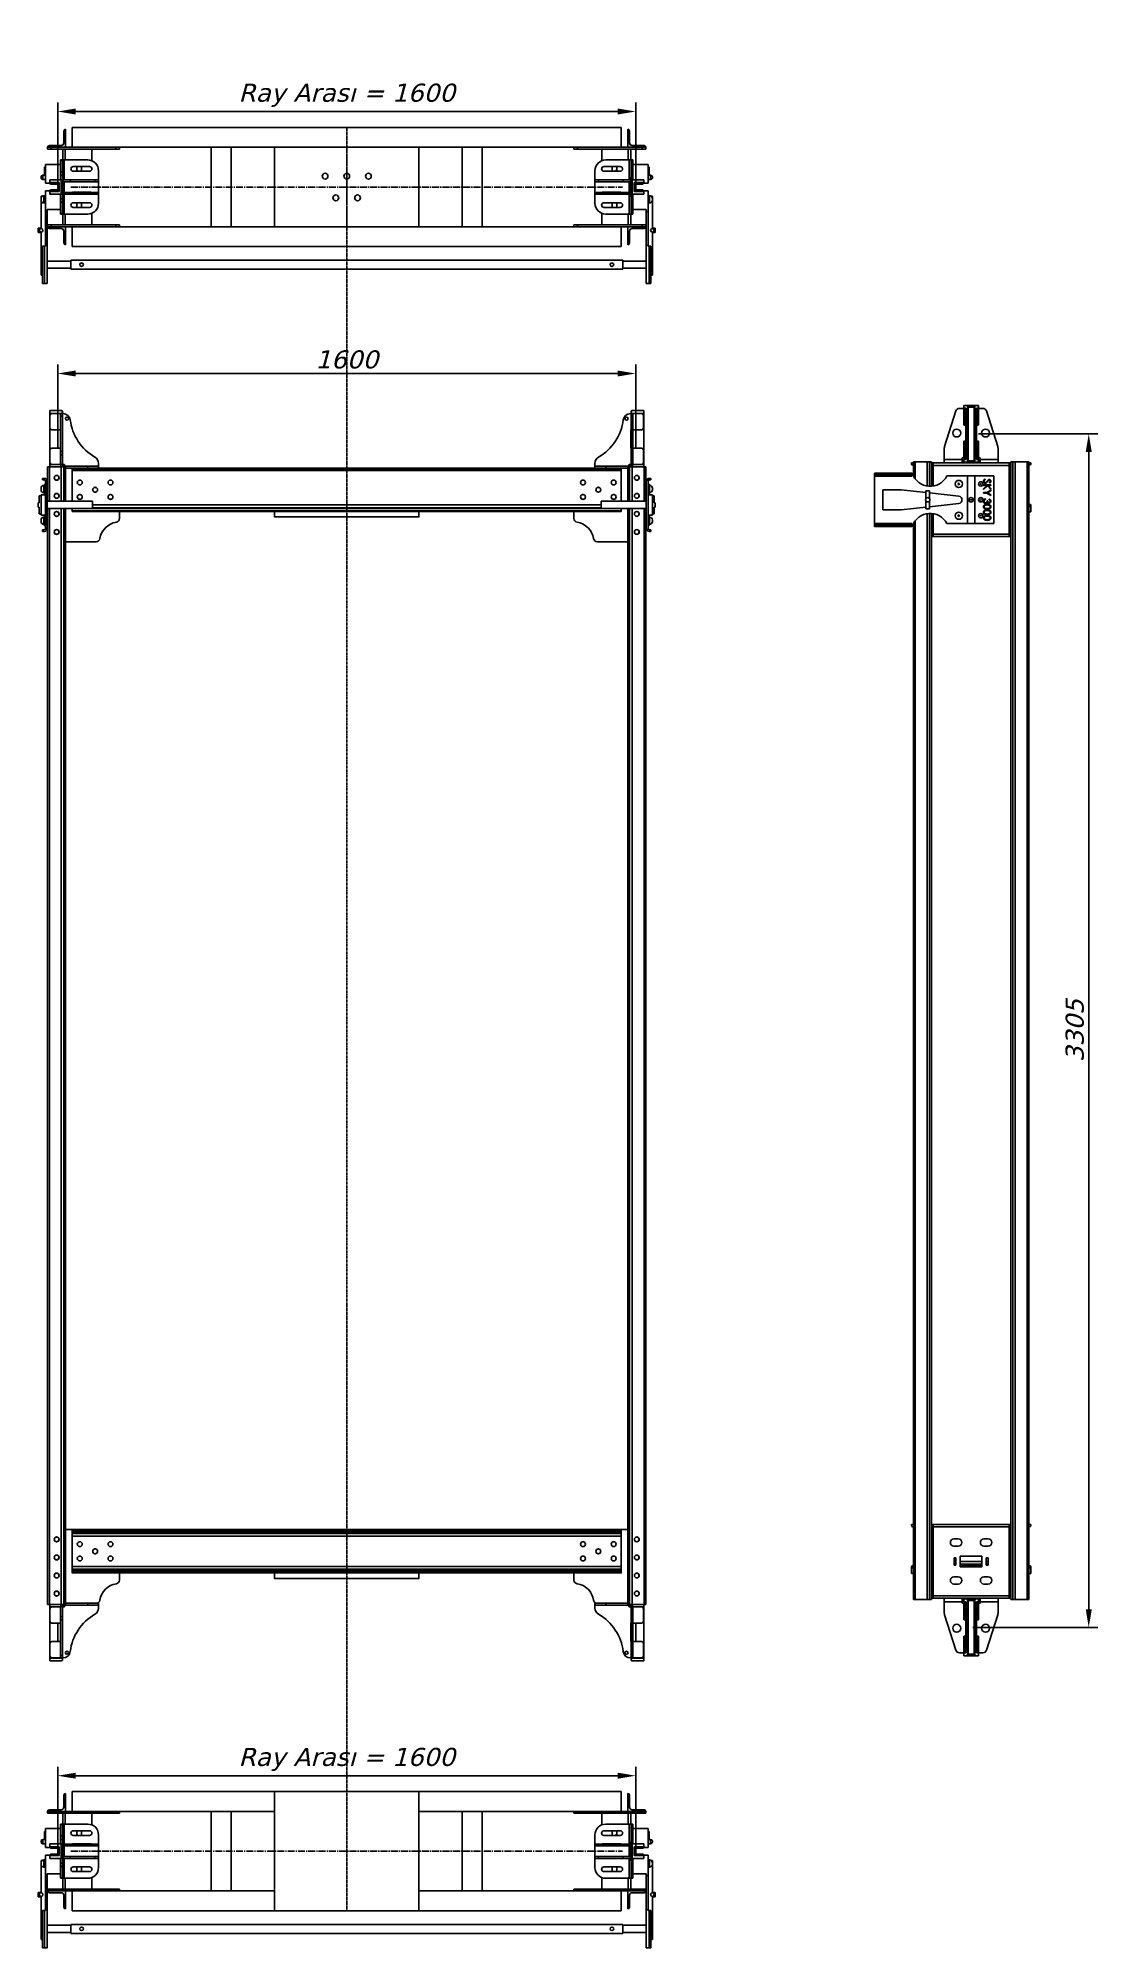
# Model space of a CAD drawing. Header units: millimetres. Extents: x -854 to 2079, y 0 to 5288.
import ezdxf

# ---------------------------------------------------------------- set-up
doc = ezdxf.new("R2010")
doc.units = ezdxf.units.MM
doc.set_wipeout_variables(frame=1)
for name, pattern in [('CENTER2', [28.575, 19.05, -3.175, 3.175, -3.175]), ('CENTERX2', [4, 2.5, -0.5, 0.5, -0.5]), ('HIDDEN', [0.375, 0.25, -0.125])]:
    doc.linetypes.add(name, pattern=pattern)
doc.styles.get("Standard").update_dxf_attribs({"font": 'verdanai.ttf'})
doc.dimstyles.new('DimStyleALP', dxfattribs={"dimscale": 20, "dimtxt": 2.5, "dimasz": 2.5, "dimexe": 1.25, "dimexo": 0.625, "dimtad": 1, "dimdsep": 46, "dimtxsty": 'Standard', "dimcen": 2.5, "dimclrd": 60, "dimclre": 60, "dimadec": 0, "dimazin": 0, "dimtfac": 1, "dimtofl": 0, "dimtmove": 0, "dimatfit": 3, "dimfxl": 1, "dimarcsym": 0})

msp = doc.modelspace()

# ---------------------------------------------------------------- blocks, each defined once
blk = doc.blocks.new('*D3')
at = {"color": 60, "linetype": 'ByBlock', "lineweight": -2, "transparency": 16777216}
for p, q in [((-800, 4201.7), (-800, 4384.9)), ((750, 4359.9), (-750, 4359.9)), ((800, 4201.7), (800, 4384.9))]:
    blk.add_line(p, q, dxfattribs=at)
at = {"color": 60, "transparency": 16777216}
for points in [[(-750, 4368.2), (-750, 4351.5), (-800, 4359.9)], [(750, 4368.2), (750, 4351.5), (800, 4359.9)]]:
    blk.add_solid(points, dxfattribs=at)
at = {"layer": 'Defpoints', "color": 0, "transparency": 16777216}
for p in [(-800, 4359.9), (-800, 4189.2), (800, 4189.2)]:
    blk.add_point(p, dxfattribs=at)
at = {"color": 0, "transparency": 16777216, "insert": (0, 4398.4), "char_height": 50, "attachment_point": 5}
blk.add_mtext('1600', dxfattribs=at)
blk = doc.blocks.new('*D4')
at = {"color": 60, "linetype": 'ByBlock', "lineweight": -2, "transparency": 16777216}
for p, q in [((1749.2, 4192.5), (2079, 4192.5)), ((2054, 937.5), (2054, 4142.5)), ((1732.7, 887.5), (2079, 887.5))]:
    blk.add_line(p, q, dxfattribs=at)
at = {"color": 60, "transparency": 16777216}
for points in [[(2045.7, 4142.5), (2062.4, 4142.5), (2054, 4192.5)], [(2045.7, 937.5), (2062.4, 937.5), (2054, 887.5)]]:
    blk.add_solid(points, dxfattribs=at)
at = {"layer": 'Defpoints', "color": 0, "transparency": 16777216}
for p in [(1736.7, 4192.5), (2054, 4192.5), (1720.2, 887.5)]:
    blk.add_point(p, dxfattribs=at)
at = {"color": 0, "transparency": 16777216, "insert": (2015.5, 2540), "char_height": 50, "attachment_point": 5, "rotation": 90}
blk.add_mtext('3305', dxfattribs=at)
blk = doc.blocks.new('*D5')
at = {"color": 60, "linetype": 'ByBlock', "lineweight": -2, "transparency": 16777216}
for p, q in [((-800, 4888.8), (-800, 5110.5)), ((-750, 5085.5), (750, 5085.5)), ((800, 4888.8), (800, 5110.5))]:
    blk.add_line(p, q, dxfattribs=at)
at = {"color": 60, "transparency": 16777216}
for points in [[(-750, 5093.8), (-750, 5077.1), (-800, 5085.5)], [(750, 5093.8), (750, 5077.1), (800, 5085.5)]]:
    blk.add_solid(points, dxfattribs=at)
at = {"layer": 'Defpoints', "color": 0, "transparency": 16777216}
for p in [(800, 5085.5), (-800, 4876.3), (800, 4876.3)]:
    blk.add_point(p, dxfattribs=at)
at = {"color": 0, "transparency": 16777216, "insert": (0, 5130.4), "char_height": 50, "attachment_point": 5}
blk.add_mtext('Ray Arası = 1600', dxfattribs=at)
blk = doc.blocks.new('*U0')
at = {"color": 0, "linetype": 'CENTER2', "transparency": 16777216}
blk.add_line((-763.5, 0), (763.5, 0), dxfattribs=at)
blk = doc.blocks.new('*U1')
at = {"color": 0, "linetype": 'CENTER2', "transparency": 16777216}
blk.add_line((0, 113.5), (0, -113.5), dxfattribs=at)
blk = doc.blocks.new('*D6')
at = {"color": 60, "linetype": 'ByBlock', "lineweight": -2, "transparency": 16777216}
for p, q in [((-800, 280), (-800, 501.6)), ((-750, 476.6), (750, 476.6)), ((800, 280), (800, 501.6))]:
    blk.add_line(p, q, dxfattribs=at)
at = {"color": 60, "transparency": 16777216}
for points in [[(-750, 485), (-750, 468.3), (-800, 476.6)], [(750, 485), (750, 468.3), (800, 476.6)]]:
    blk.add_solid(points, dxfattribs=at)
at = {"layer": 'Defpoints', "color": 0, "transparency": 16777216}
for p in [(800, 476.6), (-800, 267.5), (800, 267.5)]:
    blk.add_point(p, dxfattribs=at)
at = {"color": 0, "transparency": 16777216, "insert": (0, 521.6), "char_height": 50, "attachment_point": 5}
blk.add_mtext('Ray Arası = 1600', dxfattribs=at)
blk = doc.blocks.new('*U2')
at = {"color": 0, "linetype": 'CENTER2', "transparency": 16777216}
blk.add_line((-763.5, 0), (763.5, 0), dxfattribs=at)

# ---------------------------------------------------------------- dimensions: what is measured, and where the dimension line sits
for base, p1, p2, picture, middle in [((800, 5085.471), (-800, 4876.339), (800, 4876.339), '*D5', (0, 5130.409)), ((800, 476.632), (-800, 267.5), (800, 267.5), '*D6', (0, 521.57))]:
    dim = msp.add_linear_dim(base=base, p1=p1, p2=p2, text='Ray Arası = <>', dimstyle='DimStyleALP')
    dim.commit()
    dim.dimension.update_dxf_attribs({"geometry": picture, "text_midpoint": middle})
dim = msp.add_linear_dim(base=(-800, 4359.867), p1=(800, 4189.246), p2=(-800, 4189.246), dimstyle='DimStyleALP')
dim.commit()
dim.dimension.update_dxf_attribs({"geometry": '*D3', "text_midpoint": (0, 4398.408)})
dim = msp.add_linear_dim(base=(2054.045, 4192.524), p1=(1720.226, 887.524), p2=(1736.726, 4192.524), angle=90, dimstyle='DimStyleALP')
dim.commit()
dim.dimension.update_dxf_attribs({"geometry": '*D4', "text_midpoint": (2015.504, 2540.024)})

# ---------------------------------------------------------------- linework, layer by layer
at = {"color": 7, "linetype": 'Continuous', "lineweight": 25}
for p, q in [((-783, 4998.339), (-783, 5031.339)), ((-778, 5036.339), (-778, 4986.339)), ((-760, 4986.339), (-760, 5041.339)), ((-760, 5041.339), (760, 5041.339)), ((760, 4986.339), (760, 5041.339)), ((778, 4986.339), (778, 5036.339)), ((783, 5031.339), (783, 4998.339)), ((-778, 4986.339), (-828, 4986.339)), ((-828, 4981.339), (-828, 4986.339)), ((-818, 4981.339), (-828, 4981.339)), ((-823, 4991.339), (-790, 4991.339)), ((-818, 4986.339), (-818, 4981.339)), ((-639, 4981.339), (-818, 4981.339)), ((-786, 4951.339), (-786, 4981.339)), ((-706, 4981.339), (-779.5, 4981.339)), ((-639, 4986.339), (-778, 4986.339)), ((-760, 4986.339), (760, 4986.339)), ((-706, 4949.25), (-706, 4981.339)), ((-639, 4981.339), (-639, 4986.339)), ((-629, 4981.339), (-639, 4981.339)), ((-629, 4986.339), (-629, 4981.339)), ((-375, 4986.339), (-375, 4766.339)), ((-375, 4986.339), (-320, 4986.339)), ((-320, 4986.339), (-320, 4766.339)), ((-200, 4986.339), (-200, 4766.339)), ((200, 4766.339), (200, 4986.339)), ((320, 4986.339), (320, 4766.339)), ((320, 4986.339), (375, 4986.339)), ((375, 4986.339), (375, 4766.339)), ((629, 4981.339), (629, 4986.339)), ((639, 4981.339), (629, 4981.339)), ((639, 4986.339), (639, 4981.339)), ((639, 4986.339), (778, 4986.339)), ((639, 4981.339), (818, 4981.339)), ((706, 4981.339), (706, 4949.25)), ((706, 4981.339), (779.5, 4981.339)), ((828, 4986.339), (778, 4986.339)), ((786, 4981.339), (786, 4951.339)), ((790, 4991.339), (823, 4991.339)), ((818, 4981.339), (818, 4986.339)), ((828, 4981.339), (818, 4981.339)), ((828, 4986.339), (828, 4981.339)), ((-837, 4931.173), (-834, 4931.173)), ((-837, 4920.652), (-834, 4920.652)), ((-834, 4886.839), (-834, 4938.839)), ((-792, 4938.839), (-834, 4938.839)), ((-792, 4951.339), (-787, 4951.339)), ((-792, 4949.927), (-792, 4951.339)), ((-787, 4949.927), (-792, 4949.927)), ((-792, 4918.556), (-792, 4949.927)), ((-792, 4918.556), (-787, 4918.556)), ((-792, 4909.027), (-792, 4918.556)), ((-787, 4951.339), (-787, 4949.927)), ((-787, 4951.339), (-782, 4951.339)), ((-787, 4918.556), (-787, 4949.927)), ((-787, 4918.556), (-787, 4909.027)), ((-782, 4901.339), (-782, 4951.339)), ((-782, 4951.339), (-717, 4951.339)), ((-712, 4932.839), (-757, 4932.839)), ((-757, 4919.839), (-712, 4919.839)), ((-747.481, 4932.839), (-747.5, 4932.339)), ((-747.5, 4932.339), (-747.5, 4919.839)), ((-747.5, 4923.539), (-746, 4923.539)), ((-746, 4923.539), (-746, 4919.839)), ((-734.5, 4932.339), (-734.519, 4932.839)), ((-734.5, 4919.839), (-734.5, 4932.339)), ((-706, 4923.839), (-706, 4928.839)), ((-687, 4896.089), (-687, 4921.339)), ((687, 4921.339), (687, 4896.089)), ((706, 4928.839), (706, 4923.839)), ((757, 4932.839), (712, 4932.839)), ((712, 4919.839), (757, 4919.839)), ((782, 4951.339), (717, 4951.339)), ((734.519, 4932.839), (734.5, 4932.339)), ((734.5, 4932.339), (734.5, 4919.839)), ((746, 4919.839), (746, 4923.539)), ((746, 4923.539), (747.5, 4923.539)), ((747.5, 4932.339), (747.481, 4932.839)), ((747.5, 4919.839), (747.5, 4932.339)), ((782, 4951.339), (782, 4901.339)), ((787, 4951.339), (782, 4951.339)), ((787, 4951.339), (792, 4951.339)), ((787, 4949.927), (787, 4951.339)), ((792, 4949.927), (787, 4949.927)), ((787, 4949.927), (787, 4918.556)), ((787, 4918.556), (792, 4918.556)), ((787, 4909.027), (787, 4918.556)), ((792, 4951.339), (792, 4949.927)), ((792, 4949.927), (792, 4918.556)), ((792, 4938.839), (834, 4938.839)), ((792, 4918.556), (792, 4909.027)), ((834, 4886.839), (834, 4938.839)), ((837, 4931.173), (834, 4931.173)), ((837, 4926.506), (834, 4926.506)), ((837, 4923.461), (834, 4923.461)), ((837, 4920.741), (834, 4920.741)), ((-846, 4902.129), (-846, 4904.129)), ((-834, 4909.129), (-841, 4909.129)), ((-841, 4897.129), (-834, 4897.129)), ((-837, 4910.148), (-834, 4910.148)), ((-822, 4886.839), (-834, 4886.839)), ((-822, 4865.839), (-834, 4865.839)), ((-834, 4808.839), (-834, 4865.839)), ((-787, 4909.027), (-792, 4909.027)), ((-792, 4896.339), (-792, 4909.027)), ((-790, 4896.339), (-787, 4896.339)), ((-787, 4896.339), (-787, 4909.027)), ((-782, 4901.339), (-787, 4901.339)), ((-787, 4896.339), (-787, 4856.339)), ((-785.242, 4896.089), (-787, 4896.089)), ((-785.242, 4891.089), (-787, 4891.089)), ((-786, 4896.089), (-786, 4901.339)), ((-786, 4861.589), (-786, 4891.089)), ((-785.242, 4891.089), (-785.242, 4896.089)), ((-785.242, 4896.089), (-765.4, 4896.089)), ((-765.4, 4891.089), (-785.242, 4891.089)), ((-782, 4901.339), (-782, 4896.089)), ((-782, 4891.089), (-782, 4861.589)), ((-765.4, 4896.089), (-765.4, 4891.089)), ((-696.962, 4896.089), (-765.4, 4896.089)), ((-696.962, 4891.089), (-765.4, 4891.089)), ((-707, 4896.339), (-759, 4896.339)), ((-759, 4896.339), (-759, 4896.089)), ((-759, 4891.089), (-759, 4890.839)), ((-759, 4890.839), (-707, 4890.839)), ((-707, 4896.089), (-707, 4896.339)), ((-707, 4890.839), (-707, 4891.089)), ((-696.962, 4891.089), (-696.962, 4896.089)), ((-696.962, 4896.089), (-687, 4896.089)), ((-687, 4891.089), (-696.962, 4891.089)), ((-687, 4896.089), (-687, 4891.089)), ((-687, 4861.589), (-687, 4891.089)), ((687, 4891.089), (687, 4896.089)), ((687, 4896.089), (696.962, 4896.089)), ((696.962, 4891.089), (687, 4891.089)), ((687, 4891.089), (687, 4861.589)), ((696.962, 4896.089), (696.962, 4891.089)), ((696.962, 4896.089), (765.4, 4896.089)), ((696.962, 4891.089), (765.4, 4891.089)), ((707, 4896.339), (707, 4896.089)), ((759, 4896.339), (707, 4896.339)), ((707, 4891.089), (707, 4890.839)), ((707, 4890.839), (759, 4890.839)), ((759, 4896.089), (759, 4896.339)), ((759, 4890.839), (759, 4891.089)), ((765.4, 4891.089), (765.4, 4896.089)), ((765.4, 4896.089), (785.242, 4896.089)), ((785.242, 4891.089), (765.4, 4891.089)), ((787, 4901.339), (782, 4901.339)), ((782, 4896.089), (782, 4901.339)), ((782, 4861.589), (782, 4891.089)), ((785.242, 4896.089), (785.242, 4891.089)), ((785.242, 4896.089), (787, 4896.089)), ((785.242, 4891.089), (787, 4891.089)), ((786, 4901.339), (786, 4896.089)), ((786, 4891.089), (786, 4861.589)), ((787, 4909.027), (787, 4896.339)), ((792, 4909.027), (787, 4909.027)), ((787, 4856.339), (787, 4896.339)), ((787, 4896.339), (790, 4896.339)), ((792, 4909.027), (792, 4896.339)), ((822, 4886.839), (834, 4886.839)), ((822, 4865.839), (834, 4865.839)), ((837, 4917.551), (834, 4917.551)), ((837, 4915.588), (834, 4915.588)), ((837, 4915.532), (834, 4915.532)), ((837, 4914.519), (834, 4914.519)), ((837, 4910.148), (834, 4910.148)), ((841, 4909.129), (834, 4909.129)), ((834, 4897.129), (841, 4897.129)), ((834, 4808.839), (834, 4865.839)), ((837, 4914.519), (837, 4915.532)), ((846, 4904.129), (846, 4902.129)), ((-842.105, 4851.015), (-846, 4851.015)), ((-846, 4844.148), (-846, 4851.015)), ((-846, 4840.148), (-846, 4844.148)), ((-846, 4761.339), (-846, 4840.148)), ((-834, 4852.148), (-838, 4852.148)), ((-838, 4832.148), (-834, 4832.148)), ((-792, 4813.839), (-829, 4813.839)), ((-829, 4808.839), (-829, 4813.839)), ((-792, 4843.652), (-792, 4856.339)), ((-792, 4843.652), (-787, 4843.652)), ((-792, 4834.122), (-792, 4843.652)), ((-787, 4834.122), (-792, 4834.122)), ((-792, 4802.752), (-792, 4834.122)), ((-787, 4856.339), (-790, 4856.339)), ((-785.242, 4861.589), (-787, 4861.589)), ((-785.242, 4856.589), (-787, 4856.589)), ((-787, 4843.652), (-787, 4856.339)), ((-787, 4851.339), (-782, 4851.339)), ((-787, 4843.652), (-787, 4834.122)), ((-787, 4802.752), (-787, 4834.122)), ((-786, 4851.339), (-786, 4856.589)), ((-785.242, 4856.589), (-785.242, 4861.589)), ((-785.242, 4861.589), (-765.4, 4861.589)), ((-765.4, 4856.589), (-785.242, 4856.589)), ((-782, 4856.589), (-782, 4851.339)), ((-782, 4801.339), (-782, 4851.339)), ((-765.4, 4861.589), (-765.4, 4856.589)), ((-696.962, 4861.589), (-765.4, 4861.589)), ((-696.962, 4856.589), (-765.4, 4856.589)), ((-707, 4861.839), (-759, 4861.839)), ((-759, 4861.839), (-759, 4861.589)), ((-759, 4856.589), (-759, 4856.339)), ((-759, 4856.339), (-707, 4856.339)), ((-712, 4832.839), (-757, 4832.839)), ((-757, 4819.839), (-712, 4819.839)), ((-747.5, 4832.839), (-747.5, 4820.339)), ((-747.5, 4820.339), (-747.481, 4819.839)), ((-734.519, 4819.839), (-734.5, 4820.339)), ((-734.5, 4820.339), (-734.5, 4832.839)), ((-707, 4861.589), (-707, 4861.839)), ((-707, 4856.339), (-707, 4856.589)), ((-706, 4823.839), (-706, 4828.839)), ((-696.962, 4856.589), (-696.962, 4861.589)), ((-696.962, 4861.589), (-687, 4861.589)), ((-687, 4856.589), (-696.962, 4856.589)), ((-687, 4861.589), (-687, 4856.589)), ((-687, 4831.339), (-687, 4856.589)), ((687, 4856.589), (687, 4861.589)), ((687, 4861.589), (696.962, 4861.589)), ((696.962, 4856.589), (687, 4856.589)), ((687, 4856.589), (687, 4831.339)), ((696.962, 4861.589), (696.962, 4856.589)), ((696.962, 4861.589), (765.4, 4861.589)), ((696.962, 4856.589), (765.4, 4856.589)), ((706, 4828.839), (706, 4823.839)), ((759, 4861.839), (707, 4861.839)), ((707, 4861.839), (707, 4861.589)), ((707, 4856.589), (707, 4856.339)), ((707, 4856.339), (759, 4856.339)), ((757, 4832.839), (712, 4832.839)), ((712, 4819.839), (757, 4819.839)), ((734.5, 4832.839), (734.5, 4820.339)), ((734.5, 4820.339), (734.519, 4819.839)), ((747.481, 4819.839), (747.5, 4820.339)), ((747.5, 4820.339), (747.5, 4832.839)), ((759, 4861.589), (759, 4861.839)), ((759, 4856.339), (759, 4856.589)), ((765.4, 4856.589), (765.4, 4861.589)), ((765.4, 4861.589), (785.242, 4861.589)), ((785.242, 4856.589), (765.4, 4856.589)), ((782, 4851.339), (782, 4856.589)), ((782, 4851.339), (782, 4801.339)), ((782, 4851.339), (787, 4851.339)), ((785.242, 4861.589), (785.242, 4856.589)), ((785.242, 4861.589), (787, 4861.589)), ((785.242, 4856.589), (787, 4856.589)), ((786, 4856.589), (786, 4851.339)), ((790, 4856.339), (787, 4856.339)), ((787, 4856.339), (787, 4843.652)), ((787, 4843.652), (792, 4843.652)), ((787, 4834.122), (787, 4843.652)), ((792, 4834.122), (787, 4834.122)), ((787, 4834.122), (787, 4802.752)), ((792, 4856.339), (792, 4843.652)), ((792, 4843.652), (792, 4834.122)), ((792, 4834.122), (792, 4802.752)), ((792, 4813.839), (829, 4813.839)), ((829, 4808.839), (829, 4813.839)), ((838, 4852.148), (834, 4852.148)), ((834, 4832.148), (838, 4832.148)), ((846, 4851.015), (842.105, 4851.015)), ((846, 4851.015), (846, 4844.148)), ((846, 4844.148), (846, 4840.148)), ((846, 4840.148), (846, 4761.339)), ((-846, 4762.339), (-854, 4762.339)), ((-854, 4750.339), (-854, 4762.339)), ((-834, 4808.839), (-829, 4808.839)), ((-834, 4808.839), (-834, 4714.023)), ((-829, 4808.839), (-829, 4717.066)), ((-828, 4766.339), (-828, 4771.339)), ((-828, 4771.339), (-818, 4771.339)), ((-828, 4766.339), (-778, 4766.339)), ((-790, 4761.339), (-823, 4761.339)), ((-818, 4771.339), (-818, 4766.339)), ((-639, 4771.339), (-818, 4771.339)), ((-792, 4802.752), (-787, 4802.752)), ((-792, 4801.339), (-792, 4802.752)), ((-787, 4801.339), (-792, 4801.339)), ((-787, 4802.752), (-787, 4801.339)), ((-787, 4801.339), (-782, 4801.339)), ((-786, 4771.339), (-786, 4801.339)), ((-782, 4801.339), (-717, 4801.339)), ((-706, 4771.339), (-779.5, 4771.339)), ((-639, 4766.339), (-778, 4766.339)), ((-778, 4766.339), (-778, 4716.339)), ((-760, 4711.339), (-760, 4766.339)), ((-760, 4766.339), (760, 4766.339)), ((-706, 4771.339), (-706, 4803.429)), ((-639, 4766.339), (-639, 4771.339)), ((-639, 4771.339), (-629, 4771.339)), ((-629, 4771.339), (-629, 4766.339)), ((-375, 4766.339), (-320, 4766.339)), ((320, 4766.339), (375, 4766.339)), ((629, 4766.339), (629, 4771.339)), ((629, 4771.339), (639, 4771.339)), ((639, 4771.339), (639, 4766.339)), ((639, 4771.339), (818, 4771.339)), ((639, 4766.339), (778, 4766.339)), ((706, 4803.429), (706, 4771.339)), ((706, 4771.339), (779.5, 4771.339)), ((782, 4801.339), (717, 4801.339)), ((760, 4711.339), (760, 4766.339)), ((778, 4716.339), (778, 4766.339)), ((778, 4766.339), (828, 4766.339)), ((787, 4801.339), (782, 4801.339)), ((786, 4801.339), (786, 4771.339)), ((787, 4802.752), (792, 4802.752)), ((787, 4801.339), (787, 4802.752)), ((792, 4801.339), (787, 4801.339)), ((823, 4761.339), (790, 4761.339)), ((792, 4802.752), (792, 4801.339)), ((818, 4766.339), (818, 4771.339)), ((818, 4771.339), (828, 4771.339)), ((828, 4771.339), (828, 4766.339)), ((834, 4808.839), (829, 4808.839)), ((829, 4808.839), (829, 4717.066)), ((834, 4808.839), (834, 4714.023)), ((854, 4762.339), (846, 4762.339)), ((854, 4762.339), (854, 4756.339)), ((-854, 4750.339), (-846, 4750.339)), ((-846, 4682.937), (-846, 4751.339)), ((-842, 4608.839), (-842, 4712.436)), ((-842, 4712.436), (-837, 4712.436)), ((-837, 4608.839), (-837, 4712.436)), ((-837, 4712.436), (-834, 4712.436)), ((-834, 4712.436), (-834, 4714.023)), ((-829, 4717.066), (-829, 4608.839)), ((-783, 4721.339), (-783, 4754.339)), ((-760, 4711.339), (760, 4711.339)), ((783, 4754.339), (783, 4721.339)), ((829, 4608.839), (829, 4717.066)), ((834, 4714.023), (834, 4712.436)), ((834, 4712.436), (837, 4712.436)), ((837, 4712.436), (837, 4608.839)), ((842, 4712.436), (837, 4712.436)), ((842, 4712.436), (842, 4608.839)), ((846, 4751.339), (846, 4682.937)), ((846, 4750.339), (854, 4750.339)), ((854, 4756.339), (854, 4750.339)), ((-846, 4632.022), (-846, 4682.937)), ((-846, 4682.937), (-842, 4682.937)), ((-764, 4671.339), (-829, 4671.339)), ((-764, 4671.339), (-764, 4651.339)), ((764, 4671.339), (829, 4671.339)), ((846, 4682.937), (842, 4682.937)), ((846, 4682.937), (846, 4632.022)), ((-846, 4632.022), (-842, 4632.022)), ((-842, 4608.839), (-837, 4608.839)), ((-829, 4608.839), (-837, 4608.839)), ((-764, 4651.339), (-829, 4651.339)), ((764, 4651.339), (829, 4651.339)), ((837, 4608.839), (829, 4608.839)), ((842, 4608.839), (837, 4608.839)), ((846, 4632.022), (842, 4632.022)), ((-821.5, 4244), (-821.5, 4209)), ((-792, 4249), (-816.5, 4249)), ((-792, 4249.5), (-792, 4249)), ((-792, 4249), (-787, 4249)), ((-792, 4242.032), (-792, 4249)), ((-787, 4242.032), (-792, 4242.032)), ((-792, 4143.438), (-792, 4242.032)), ((-785.242, 4249), (-787, 4249)), ((-787, 4249), (-787, 4242.032)), ((-787, 4143.438), (-787, 4242.032)), ((785.242, 4249), (787, 4249)), ((787, 4249), (792, 4249)), ((787, 4242.032), (787, 4249)), ((792, 4242.032), (787, 4242.032)), ((787, 4242.032), (787, 4143.438)), ((792, 4249), (816.5, 4249)), ((792, 4249), (792, 4242.032)), ((792, 4242.032), (792, 4143.438)), ((821.5, 4244), (821.5, 4209)), ((1686.259, 4256.056), (1654.888, 4157.463)), ((1708.476, 4263.024), (1695.788, 4263.024)), ((1708.476, 4263.024), (1708.476, 4217.024)), ((1708.726, 4263.024), (1713.476, 4263.024)), ((1708.726, 4258.024), (1708.726, 4263.024)), ((1708.726, 4258.024), (1708.726, 4223.024)), ((1743.476, 4263.024), (1748.226, 4263.024)), ((1748.226, 4263.024), (1748.226, 4258.024)), ((1748.226, 4258.024), (1748.226, 4223.024)), ((1748.476, 4217.024), (1748.476, 4263.024)), ((1761.163, 4263.024), (1748.476, 4263.024)), ((1802.063, 4157.463), (1770.693, 4256.056)), ((-816.5, 4204), (-792, 4204)), ((-787, 4204), (-786.5, 4204)), ((-786.5, 4204), (-786.5, 4153)), ((787, 4204), (786.5, 4204)), ((786.5, 4204), (786.5, 4153)), ((816.5, 4204), (792, 4204)), ((1708.476, 4217.024), (1713.476, 4217.024)), ((1708.726, 4218.024), (1708.726, 4223.024)), ((1713.476, 4218.024), (1708.726, 4218.024)), ((1708.726, 4218.024), (1708.726, 4217.024)), ((1748.226, 4218.024), (1743.476, 4218.024)), ((1743.476, 4217.024), (1748.476, 4217.024)), ((1748.226, 4223.024), (1748.226, 4218.024)), ((1748.226, 4218.024), (1748.226, 4217.024)), ((-821.5, 4148), (-821.5, 4113)), ((-792, 4153), (-816.5, 4153)), ((-792, 4143.438), (-787, 4143.438)), ((-792, 4134.342), (-792, 4143.438)), ((-787, 4134.342), (-792, 4134.342)), ((-792, 4134.342), (-792, 4108)), ((-786.5, 4153), (-787, 4153)), ((-787, 4143.438), (-787, 4134.342)), ((-787, 4134.342), (-787, 4108)), ((786.5, 4153), (787, 4153)), ((787, 4143.438), (792, 4143.438)), ((787, 4134.342), (787, 4143.438)), ((792, 4134.342), (787, 4134.342)), ((787, 4134.342), (787, 4108)), ((792, 4153), (816.5, 4153)), ((792, 4143.438), (792, 4134.342)), ((792, 4134.342), (792, 4108)), ((821.5, 4148), (821.5, 4113)), ((1653.476, 4148.367), (1653.476, 4122.024)), ((1708.476, 4126.024), (1703.476, 4126.024)), ((1703.476, 4126.024), (1703.476, 4122.024)), ((1713.476, 4172.024), (1708.476, 4172.024)), ((1708.476, 4172.024), (1708.476, 4126.024)), ((1708.726, 4172.024), (1708.726, 4167.024)), ((1708.726, 4167.024), (1713.476, 4167.024)), ((1708.726, 4162.024), (1708.726, 4167.024)), ((1708.726, 4162.024), (1708.726, 4127.024)), ((1708.726, 4122.024), (1708.726, 4127.024)), ((1748.476, 4172.024), (1743.476, 4172.024)), ((1743.476, 4167.024), (1748.226, 4167.024)), ((1748.226, 4172.024), (1748.226, 4167.024)), ((1748.226, 4167.024), (1748.226, 4162.024)), ((1748.226, 4162.024), (1748.226, 4127.024)), ((1748.226, 4127.024), (1748.226, 4122.024)), ((1748.476, 4126.024), (1748.476, 4172.024)), ((1753.476, 4126.024), (1748.476, 4126.024)), ((1753.476, 4122.024), (1753.476, 4126.024)), ((1803.476, 4148.367), (1803.476, 4122.024)), ((-828, 4006), (-828, 4101)), ((-823, 4101), (-828, 4101)), ((-828, 4088), (-828, 4006)), ((-790, 4101), (-823, 4101)), ((-816.5, 4108), (-792, 4108)), ((-792, 4108), (-792, 4107.5)), ((-792, 4108), (-787, 4108)), ((-783, 4101), (-790, 4101)), ((-787, 4108), (-781.5, 4108)), ((-783, 4006), (-783, 4101)), ((-778, 4101), (-783, 4101)), ((-782, 4103), (-717, 4103)), ((-778, 4006), (-778, 4101)), ((-760, 4098), (-778, 4098)), ((-760, 4098), (760, 4098)), ((-760, 4096.111), (-760, 4098)), ((-760, 4091.636), (-760, 4096.111)), ((-760, 4087.693), (-760, 4091.636)), ((-760, 4079.737), (-760, 4087.693)), ((-760, 4006), (-760, 4079.737)), ((-717, 4098), (-717, 4103)), ((-717, 4103), (-687, 4103)), ((-687, 4103), (-687, 4110.956)), ((-687, 4103), (-687, 4098)), ((-376.524, 4098), (760, 4098)), ((687, 4103), (687, 4110.956)), ((687, 4098), (687, 4103)), ((687, 4103), (717, 4103)), ((717, 4103), (717, 4098)), ((782, 4103), (717, 4103)), ((760, 4098), (778, 4098)), ((760, 4096.111), (760, 4098)), ((760, 4091.636), (760, 4096.111)), ((760, 4087.693), (760, 4091.636)), ((760, 4079.737), (760, 4087.693)), ((760, 4006), (760, 4079.737)), ((778, 4006), (778, 4101)), ((783, 4101), (778, 4101)), ((787, 4108), (781.5, 4108)), ((783, 4006), (783, 4101)), ((790, 4101), (783, 4101)), ((787, 4108), (792, 4108)), ((823, 4101), (790, 4101)), ((792, 4107.5), (792, 4108)), ((816.5, 4108), (792, 4108)), ((828, 4101), (823, 4101)), ((828, 4006), (828, 4101)), ((828, 4088), (828, 4006)), ((1460.976, 4083.524), (1460.976, 4079.524)), ((1564.573, 4083.524), (1460.976, 4083.524)), ((1460.976, 4079.524), (1564.573, 4079.524)), ((1460.976, 4075.524), (1460.976, 4079.524)), ((1564.573, 4075.524), (1460.976, 4075.524)), ((1460.976, 3944.524), (1460.976, 4075.524)), ((1563.476, 4110.135), (1563.476, 4112.024)), ((1563.476, 4112.024), (1568.476, 4112.024)), ((1564.573, 4079.524), (1564.573, 4083.524)), ((1566.159, 4082.94), (1564.573, 4082.94)), ((1564.573, 4079.524), (1564.573, 4075.524)), ((1568.476, 4105.558), (1567.505, 4105.66)), ((1568.476, 4077.023), (1568.476, 4115.024)), ((1573.476, 4115.024), (1568.476, 4115.024)), ((1606.476, 4115.024), (1573.476, 4115.024)), ((1613.476, 4115.024), (1606.476, 4115.024)), ((1613.476, 4047.387), (1613.476, 4115.024)), ((1618.476, 4115.024), (1613.476, 4115.024)), ((1618.476, 4047.486), (1618.476, 4115.024)), ((1618.476, 4112.024), (1623.476, 4112.024)), ((1623.476, 4102.024), (1618.476, 4102.024)), ((1618.476, 4102.024), (1618.476, 4047.486)), ((1623.476, 4112.024), (1623.476, 4102.024)), ((1653.476, 4112.024), (1623.476, 4112.024)), ((1833.476, 4105.524), (1623.476, 4105.524)), ((1623.476, 4102.024), (1623.476, 4048.077)), ((1703.476, 4122.024), (1653.476, 4122.024)), ((1653.476, 4122.024), (1653.476, 4112.024)), ((1703.476, 4112.024), (1653.476, 4112.024)), ((1660.976, 4076.024), (1717.976, 4076.024)), ((1703.476, 4112.024), (1703.476, 4122.024)), ((1703.476, 4117.024), (1708.476, 4117.024)), ((1703.476, 4112.024), (1753.476, 4112.024)), ((1713.476, 4122.024), (1708.726, 4122.024)), ((1708.726, 4121.524), (1708.726, 4122.024)), ((1717.976, 3944.024), (1717.976, 4076.024)), ((1717.976, 4076.024), (1738.976, 4076.024)), ((1738.976, 4076.024), (1738.976, 3944.024)), ((1738.976, 4076.024), (1790.976, 4076.024)), ((1748.226, 4122.024), (1743.476, 4122.024)), ((1748.226, 4122.024), (1748.226, 4121.524)), ((1748.476, 4117.024), (1753.476, 4117.024)), ((1753.476, 4122.024), (1753.476, 4112.024)), ((1803.476, 4122.024), (1753.476, 4122.024)), ((1803.476, 4112.024), (1753.476, 4112.024)), ((1790.976, 4076.024), (1790.976, 3944.024)), ((1803.476, 4122.024), (1803.476, 4112.024)), ((1833.476, 4112.024), (1803.476, 4112.024)), ((1833.476, 4112.024), (1838.476, 4112.024)), ((1833.476, 4102.024), (1833.476, 4112.024)), ((1838.476, 4102.024), (1833.476, 4102.024)), ((1833.476, 4102.024), (1833.476, 3918.024)), ((1838.476, 965.024), (1838.476, 4115.024)), ((1843.476, 4115.024), (1838.476, 4115.024)), ((1838.476, 4102.024), (1838.476, 3918.024)), ((1843.476, 965.024), (1843.476, 4115.024)), ((1850.476, 4115.024), (1843.476, 4115.024)), ((1850.476, 965.024), (1850.476, 4115.024)), ((1883.476, 4115.024), (1850.476, 4115.024)), ((1883.476, 965.024), (1883.476, 4115.024)), ((1888.476, 4115.024), (1883.476, 4115.024)), ((1888.476, 965.024), (1888.476, 4115.024)), ((1888.476, 4112.024), (1893.476, 4112.024)), ((1889.446, 4105.66), (1888.476, 4105.558)), ((1893.476, 4112.024), (1893.476, 4110.135)), ((-851, 4021), (-851, 4002)), ((-851, 4021), (-846, 4021)), ((-846, 4037.9), (-846, 4041.899)), ((-846, 4024.097), (-834, 4024.097)), ((-846, 3967.903), (-846, 4024.097)), ((-842, 4065.5), (-842, 4069.5)), ((-842, 4069.5), (-837, 4069.5)), ((-842, 4065.5), (-838, 4065.5)), ((-834, 4049.899), (-838, 4049.899)), ((-838, 4029.899), (-834, 4029.899)), ((-837, 4052.795), (-834, 4052.795)), ((-834, 4061.5), (-834, 3930.5)), ((-829.016, 4062), (-829, 4062)), ((-828, 4062), (-829, 4062)), ((-829, 4061.5), (-829, 3930.5)), ((-737.18, 4064.5), (-740.82, 4064.5)), ((-740.82, 4051.5), (-737.18, 4051.5)), ((-737.18, 4024.5), (-740.82, 4024.5)), ((-694.68, 4044.5), (-698.32, 4044.5)), ((-698.32, 4031.5), (-694.68, 4031.5)), ((-652.18, 4064.5), (-655.82, 4064.5)), ((-655.82, 4051.5), (-652.18, 4051.5)), ((-652.18, 4024.5), (-655.82, 4024.5)), ((652.18, 4064.5), (655.82, 4064.5)), ((655.82, 4051.5), (652.18, 4051.5)), ((652.18, 4024.5), (655.82, 4024.5)), ((694.68, 4044.5), (698.32, 4044.5)), ((698.32, 4031.5), (694.68, 4031.5)), ((737.18, 4064.5), (740.82, 4064.5)), ((740.82, 4051.5), (737.18, 4051.5)), ((737.18, 4024.5), (740.82, 4024.5)), ((828, 4062), (829, 4062)), ((829.016, 4062), (829, 4062)), ((829, 3930.5), (829, 4061.5)), ((834, 3930.5), (834, 4061.5)), ((837, 4053.564), (834, 4053.564)), ((838, 4049.899), (834, 4049.899)), ((834, 4029.899), (838, 4029.899)), ((837, 4026.597), (834, 4026.597)), ((837, 4024.205), (834, 4024.205)), ((846, 4024.097), (834, 4024.097)), ((842, 4069.5), (837, 4069.5)), ((837, 4026.597), (837, 4029.899)), ((837, 4024.205), (837, 4026.597)), ((842, 4065.5), (838, 4065.5)), ((842, 4069.5), (842, 4065.5)), ((846, 4041.899), (846, 4037.9)), ((846, 4024.097), (846, 3967.903)), ((851, 4021), (846, 4021)), ((851, 4002), (851, 4021)), ((1484.158, 4038.121), (1484.158, 3981.928)), ((1535.073, 4038.121), (1484.158, 4038.121)), ((1603.476, 4030.318), (1535.073, 4038.121)), ((1603.476, 4035.024), (1603.476, 4013.341)), ((1613.476, 4035.024), (1603.476, 4035.024)), ((1613.476, 4013.341), (1613.476, 4035.024)), ((1694.284, 4019.96), (1613.476, 4029.178)), ((1762.797, 4049.896), (1762.797, 4051.691)), ((1762.797, 4051.691), (1782.797, 4051.691)), ((1762.797, 4040.621), (1772.448, 4049.896)), ((1772.448, 4049.896), (1762.797, 4049.896)), ((1773.822, 4048.826), (1762.797, 4038.229)), ((1762.797, 4038.229), (1762.797, 4040.621)), ((1762.797, 4028.614), (1762.797, 4030.409)), ((1762.797, 4030.409), (1772.304, 4030.409)), ((1772.304, 4028.614), (1762.797, 4028.614)), ((1766.655, 4067.588), (1767.668, 4065.898)), ((1772.304, 4030.409), (1782.797, 4036.819)), ((1782.797, 4022.204), (1772.304, 4028.614)), ((1782.797, 4038.999), (1773.822, 4048.826)), ((1782.797, 4034.764), (1774.203, 4029.508)), ((1774.203, 4029.508), (1782.797, 4024.259)), ((1775.18, 4049.896), (1782.797, 4041.559)), ((1782.797, 4049.896), (1775.18, 4049.896)), ((1779.924, 4056.05), (1778.694, 4057.672)), ((1782.797, 4051.691), (1782.797, 4049.896)), ((1782.797, 4041.559), (1782.797, 4038.999)), ((1782.797, 4036.819), (1782.797, 4034.764)), ((1782.797, 4024.259), (1782.797, 4022.204)), ((-851, 4002), (-854, 4002)), ((-854, 3990), (-854, 4002)), ((-854, 3990), (-851, 3990)), ((-851, 3990), (-851, 3971)), ((-851, 3971), (-846, 3971)), ((-846, 3967.903), (-834, 3967.903)), ((-837, 3967.795), (-834, 3967.795)), ((-837, 3967.795), (-837, 3965.403)), ((-704, 4006), (-829, 4006)), ((-704, 3986), (-829, 3986)), ((-828, 3986), (-828, 3904)), ((-828, 951), (-828, 3986)), ((-783, 951), (-783, 3986)), ((-778, 951), (-778, 3986)), ((-760, 3984.364), (-760, 3986)), ((-760, 3979.889), (-760, 3984.364)), ((-760, 3978), (-760, 3979.889)), ((-740.82, 4011.5), (-737.18, 4011.5)), ((-704, 4006), (-704, 3986)), ((-655.82, 4011.5), (-652.18, 4011.5)), ((-629, 3958.226), (-629, 3978)), ((629, 3958.226), (629, 3978)), ((655.82, 4011.5), (652.18, 4011.5)), ((704, 3986), (704, 4006)), ((704, 4006), (829, 4006)), ((704, 3986), (829, 3986)), ((740.82, 4011.5), (737.18, 4011.5)), ((760, 3984.364), (760, 3986)), ((760, 3979.889), (760, 3984.364)), ((760, 3978), (760, 3979.889)), ((778, 951), (778, 3986)), ((783, 951), (783, 3986)), ((828, 951), (828, 3986)), ((828, 3986), (828, 3904)), ((846, 3967.903), (834, 3967.903)), ((851, 3971), (846, 3971)), ((854, 4002), (851, 4002)), ((851, 3990), (854, 3990)), ((851, 3971), (851, 3990)), ((854, 4002), (854, 3990)), ((1484.158, 3981.928), (1535.073, 3981.928)), ((1535.073, 3981.928), (1603.476, 3989.73)), ((1603.476, 4006.708), (1603.476, 3985.024)), ((1613.476, 3985.024), (1603.476, 3985.024)), ((1613.476, 3985.024), (1613.476, 4006.708)), ((1613.476, 3990.871), (1694.284, 4000.089)), ((1613.476, 965.024), (1613.476, 3972.662)), ((1618.476, 965.024), (1618.476, 3972.563)), ((1618.476, 3972.563), (1618.476, 3918.024)), ((1623.476, 3971.972), (1623.476, 3918.024)), ((1768.181, 4012.973), (1768.181, 4011.178)), ((1772.797, 4007.332), (1774.848, 4007.332)), ((1778.181, 4010.409), (1778.181, 4012.204)), ((1888.476, 3998.49), (1889.446, 3998.388)), ((1893.476, 3992.024), (1888.476, 3992.024)), ((1888.476, 3977.024), (1893.476, 3977.024)), ((1893.476, 3993.913), (1893.476, 3992.024)), ((1893.476, 3977.024), (1893.476, 3992.024)), ((-846, 3950.1), (-846, 3954.1)), ((-842, 3926.5), (-838, 3926.5)), ((-842, 3922.5), (-842, 3926.5)), ((-842, 3922.5), (-837, 3922.5)), ((-834, 3962.1), (-838, 3962.1)), ((-838, 3942.1), (-834, 3942.1)), ((-837, 3965.403), (-834, 3965.403)), ((-837, 3965.403), (-837, 3962.1)), ((-837, 3938.436), (-834, 3938.436)), ((-829.016, 3930), (-829, 3930)), ((-828, 3930), (-829, 3930)), ((828, 3930), (829, 3930)), ((829.016, 3930), (829, 3930)), ((838, 3962.1), (834, 3962.1)), ((834, 3942.1), (838, 3942.1)), ((837, 3939.205), (834, 3939.205)), ((842, 3922.5), (837, 3922.5)), ((842, 3926.5), (838, 3926.5)), ((842, 3926.5), (842, 3922.5)), ((846, 3954.1), (846, 3950.1)), ((1460.976, 3944.524), (1564.573, 3944.524)), ((1460.976, 3940.524), (1460.976, 3944.524)), ((1564.573, 3940.524), (1460.976, 3940.524)), ((1460.976, 3940.524), (1460.976, 3936.524)), ((1460.976, 3936.524), (1564.573, 3936.524)), ((1564.573, 3944.524), (1564.573, 3940.524)), ((1564.573, 3936.524), (1564.573, 3940.524)), ((1564.573, 3937.108), (1566.159, 3937.108)), ((1568.476, 965.024), (1568.476, 3943.026)), ((1618.476, 3918.024), (1623.476, 3918.024)), ((1623.476, 3918.024), (1623.476, 3908.024)), ((1833.476, 3914.524), (1623.476, 3914.524)), ((1660.976, 3944.024), (1717.976, 3944.024)), ((1738.976, 3944.024), (1717.976, 3944.024)), ((1738.976, 3944.024), (1790.976, 3944.024)), ((1833.476, 3918.024), (1838.476, 3918.024)), ((1833.476, 3908.024), (1833.476, 3918.024)), ((-778, 3894), (-693.226, 3894)), ((778, 3894), (693.226, 3894)), ((1623.476, 3908.024), (1618.476, 3908.024)), ((1833.476, 3908.024), (1623.476, 3908.024)), ((1838.476, 3908.024), (1833.476, 3908.024)), ((1563.476, 1170.135), (1563.476, 1172.024)), ((1563.476, 1172.024), (1568.476, 1172.024)), ((1568.476, 1165.558), (1567.505, 1165.66)), ((1618.476, 1172.024), (1623.476, 1172.024)), ((1623.476, 1172.024), (1623.476, 1162.024)), ((1833.476, 1172.024), (1623.476, 1172.024)), ((1833.476, 1165.524), (1623.476, 1165.524)), ((1833.476, 1172.024), (1838.476, 1172.024)), ((1833.476, 1162.024), (1833.476, 1172.024)), ((1888.476, 1172.024), (1893.476, 1172.024)), ((1889.446, 1165.66), (1888.476, 1165.558)), ((1893.476, 1172.024), (1893.476, 1170.135)), ((-828, 1148), (-828, 964)), ((-760, 1158), (-778, 1158)), ((-760, 1158), (760, 1158)), ((-760, 1156.111), (-760, 1158)), ((-760, 1151.636), (-760, 1156.111)), ((-760, 1147.694), (-760, 1151.636)), ((-760, 1139.737), (-760, 1147.694)), ((-760, 1056.262), (-760, 1139.737)), ((-737.18, 1124.5), (-740.82, 1124.5)), ((-740.82, 1111.5), (-737.18, 1111.5)), ((-652.18, 1124.5), (-655.82, 1124.5)), ((-655.82, 1111.5), (-652.18, 1111.5)), ((652.18, 1124.5), (655.82, 1124.5)), ((655.82, 1111.5), (652.18, 1111.5)), ((737.18, 1124.5), (740.82, 1124.5)), ((740.82, 1111.5), (737.18, 1111.5)), ((760, 1158), (778, 1158)), ((760, 1156.111), (760, 1158)), ((760, 1151.636), (760, 1156.111)), ((760, 1147.694), (760, 1151.636)), ((760, 1139.737), (760, 1147.694)), ((760, 1056.262), (760, 1139.737)), ((828, 1148), (828, 964)), ((1623.476, 1162.024), (1618.476, 1162.024)), ((1618.476, 1162.024), (1618.476, 978.024)), ((1623.476, 1162.024), (1623.476, 978.024)), ((1692.976, 1132.524), (1680.976, 1132.524)), ((1680.976, 1112.524), (1692.976, 1112.524)), ((1775.976, 1132.524), (1763.976, 1132.524)), ((1763.976, 1112.524), (1775.976, 1112.524)), ((1838.476, 1162.024), (1833.476, 1162.024)), ((1833.476, 1162.024), (1833.476, 978.024)), ((1838.476, 1162.024), (1838.476, 978.024)), ((-737.18, 1084.5), (-740.82, 1084.5)), ((-740.82, 1071.5), (-737.18, 1071.5)), ((-694.68, 1104.5), (-698.32, 1104.5)), ((-698.32, 1091.5), (-694.68, 1091.5)), ((-652.18, 1084.5), (-655.82, 1084.5)), ((-655.82, 1071.5), (-652.18, 1071.5)), ((652.18, 1084.5), (655.82, 1084.5)), ((655.82, 1071.5), (652.18, 1071.5)), ((694.68, 1104.5), (698.32, 1104.5)), ((698.32, 1091.5), (694.68, 1091.5)), ((737.18, 1084.5), (740.82, 1084.5)), ((740.82, 1071.5), (737.18, 1071.5)), ((1567.505, 1058.389), (1568.476, 1058.49)), ((1681.076, 1080.174), (1681.076, 1059.874)), ((1686.476, 1080.174), (1681.076, 1080.174)), ((1681.076, 1059.874), (1686.476, 1059.874)), ((1686.476, 1059.874), (1686.476, 1080.174)), ((1698.476, 1085.024), (1698.476, 1055.024)), ((1758.476, 1085.024), (1698.476, 1085.024)), ((1758.476, 1055.024), (1758.476, 1085.024)), ((1775.876, 1080.174), (1770.476, 1080.174)), ((1770.476, 1080.174), (1770.476, 1059.874)), ((1770.476, 1059.874), (1775.876, 1059.874)), ((1775.876, 1059.874), (1775.876, 1080.174)), ((1888.476, 1058.49), (1889.446, 1058.389)), ((-760, 1048.306), (-760, 1056.262)), ((-760, 1044.364), (-760, 1048.306)), ((-760, 1039.889), (-760, 1044.364)), ((-760, 1038), (-760, 1039.889)), ((-629, 1018.226), (-629, 1038)), ((629, 1018.226), (629, 1038)), ((760, 1048.306), (760, 1056.262)), ((760, 1044.364), (760, 1048.306)), ((760, 1039.889), (760, 1044.364)), ((760, 1038), (760, 1039.889)), ((1563.476, 1052.024), (1563.476, 1053.913)), ((1563.476, 1037.024), (1563.476, 1052.024)), ((1568.476, 1052.024), (1563.476, 1052.024)), ((1563.476, 1037.024), (1568.476, 1037.024)), ((1692.976, 1027.524), (1680.976, 1027.524)), ((1680.976, 1007.524), (1692.976, 1007.524)), ((1698.476, 1055.024), (1758.476, 1055.024)), ((1775.976, 1027.524), (1763.976, 1027.524)), ((1763.976, 1007.524), (1775.976, 1007.524)), ((1893.476, 1052.024), (1888.476, 1052.024)), ((1888.476, 1037.024), (1893.476, 1037.024)), ((1893.476, 1053.913), (1893.476, 1052.024)), ((1893.476, 1037.024), (1893.476, 1052.024)), ((-778, 954), (-693.226, 954)), ((-717, 949), (-717, 954)), ((-693.226, 954), (-687, 954)), ((-687, 954), (-687, 949)), ((687, 949), (687, 954)), ((687, 954), (693.226, 954)), ((778, 954), (693.226, 954)), ((717, 954), (717, 949)), ((1573.476, 965.024), (1568.476, 965.024)), ((1606.476, 965.024), (1573.476, 965.024)), ((1613.476, 965.024), (1606.476, 965.024)), ((1618.476, 965.024), (1613.476, 965.024)), ((1618.476, 978.024), (1623.476, 978.024)), ((1623.476, 968.024), (1618.476, 968.024)), ((1623.476, 978.024), (1623.476, 968.024)), ((1833.476, 974.524), (1623.476, 974.524)), ((1653.476, 968.024), (1623.476, 968.024)), ((1653.476, 958.024), (1653.476, 968.024)), ((1653.476, 968.024), (1703.476, 968.024)), ((1653.476, 931.682), (1653.476, 958.024)), ((1653.476, 958.024), (1703.476, 958.024)), ((1703.476, 958.024), (1703.476, 968.024)), ((1753.476, 968.024), (1703.476, 968.024)), ((1708.476, 963.024), (1703.476, 963.024)), ((1703.476, 958.024), (1703.476, 954.024)), ((1703.476, 954.024), (1708.476, 954.024)), ((1708.476, 954.024), (1708.476, 908.024)), ((1708.726, 958.024), (1708.726, 958.524)), ((1708.726, 958.024), (1713.476, 958.024)), ((1708.726, 953.024), (1708.726, 958.024)), ((1708.726, 918.024), (1708.726, 953.024)), ((1743.476, 958.024), (1748.226, 958.024)), ((1748.226, 958.524), (1748.226, 958.024)), ((1748.226, 958.024), (1748.226, 953.024)), ((1748.226, 918.024), (1748.226, 953.024)), ((1753.476, 963.024), (1748.476, 963.024)), ((1748.476, 908.024), (1748.476, 954.024)), ((1748.476, 954.024), (1753.476, 954.024)), ((1753.476, 968.024), (1753.476, 958.024)), ((1753.476, 968.024), (1803.476, 968.024)), ((1753.476, 954.024), (1753.476, 958.024)), ((1753.476, 958.024), (1803.476, 958.024)), ((1803.476, 958.024), (1803.476, 968.024)), ((1833.476, 968.024), (1803.476, 968.024)), ((1803.476, 931.682), (1803.476, 958.024)), ((1833.476, 978.024), (1838.476, 978.024)), ((1833.476, 968.024), (1833.476, 978.024)), ((1838.476, 968.024), (1833.476, 968.024)), ((1843.476, 965.024), (1838.476, 965.024)), ((1850.476, 965.024), (1843.476, 965.024)), ((1883.476, 965.024), (1850.476, 965.024)), ((1888.476, 965.024), (1883.476, 965.024)), ((-823, 951), (-828, 951)), ((-790, 951), (-823, 951)), ((-821.5, 904), (-821.5, 939)), ((-816.5, 944), (-792, 944)), ((-792, 944.5), (-792, 944)), ((-787, 944), (-792, 944)), ((-792, 917.658), (-792, 944)), ((-792, 917.658), (-787, 917.658)), ((-792, 908.561), (-792, 917.658)), ((-787, 908.561), (-792, 908.561)), ((-792, 809.968), (-792, 908.561)), ((-783, 951), (-790, 951)), ((-787, 944), (-781.5, 944)), ((-787, 917.658), (-787, 944)), ((-787, 917.658), (-787, 908.561)), ((-787, 809.968), (-787, 908.561)), ((-778, 951), (-783, 951)), ((-782, 949), (-717, 949)), ((-687, 949), (-717, 949)), ((-687, 949), (-687, 941.043)), ((687, 949), (687, 941.043)), ((717, 949), (687, 949)), ((782, 949), (717, 949)), ((783, 951), (778, 951)), ((787, 944), (781.5, 944)), ((790, 951), (783, 951)), ((792, 944), (787, 944)), ((787, 917.658), (787, 944)), ((787, 917.658), (792, 917.658)), ((787, 908.561), (787, 917.658)), ((792, 908.561), (787, 908.561)), ((787, 908.561), (787, 809.968)), ((823, 951), (790, 951)), ((792, 944), (792, 944.5)), ((816.5, 944), (792, 944)), ((792, 917.658), (792, 944)), ((792, 917.658), (792, 908.561)), ((792, 908.561), (792, 809.968)), ((821.5, 904), (821.5, 939)), ((828, 951), (823, 951)), ((1654.888, 922.586), (1686.259, 823.992)), ((1708.476, 908.024), (1713.476, 908.024)), ((1708.726, 913.024), (1708.726, 918.024)), ((1713.476, 913.024), (1708.726, 913.024)), ((1708.726, 908.024), (1708.726, 913.024)), ((1748.226, 913.024), (1743.476, 913.024)), ((1743.476, 908.024), (1748.476, 908.024)), ((1748.226, 918.024), (1748.226, 913.024)), ((1748.226, 908.024), (1748.226, 913.024)), ((1770.693, 823.992), (1802.063, 922.586)), ((-792, 899), (-816.5, 899)), ((-816.5, 848), (-792, 848)), ((-786.5, 899), (-787, 899)), ((-787, 848), (-786.5, 848)), ((-786.5, 848), (-786.5, 899)), ((786.5, 899), (787, 899)), ((786.5, 848), (786.5, 899)), ((787, 848), (786.5, 848)), ((792, 899), (816.5, 899)), ((816.5, 848), (792, 848)), ((1713.476, 863.024), (1708.476, 863.024)), ((1708.476, 863.024), (1708.476, 817.024)), ((1708.726, 862.024), (1708.726, 863.024)), ((1708.726, 862.024), (1713.476, 862.024)), ((1708.726, 857.024), (1708.726, 862.024)), ((1708.726, 822.024), (1708.726, 857.024)), ((1748.476, 863.024), (1743.476, 863.024)), ((1743.476, 862.024), (1748.226, 862.024)), ((1748.226, 862.024), (1748.226, 863.024)), ((1748.226, 862.024), (1748.226, 857.024)), ((1748.226, 822.024), (1748.226, 857.024)), ((1748.476, 817.024), (1748.476, 863.024)), ((-821.5, 808), (-821.5, 843)), ((-792, 803), (-816.5, 803)), ((-792, 809.968), (-787, 809.968)), ((-792, 803), (-792, 809.968)), ((-792, 803), (-792, 802.5)), ((-787, 803), (-792, 803)), ((-787, 809.968), (-787, 803)), ((-785.242, 803), (-787, 803)), ((785.242, 803), (787, 803)), ((787, 809.968), (792, 809.968)), ((787, 803), (787, 809.968)), ((792, 803), (787, 803)), ((787, 798), (787, 799.5)), ((792, 809.968), (792, 803)), ((792, 803), (816.5, 803)), ((821.5, 808), (821.5, 843)), ((1695.788, 817.024), (1708.476, 817.024)), ((1708.726, 817.024), (1708.726, 822.024)), ((1713.476, 817.024), (1708.726, 817.024)), ((1748.226, 817.024), (1743.476, 817.024)), ((1748.226, 822.024), (1748.226, 817.024)), ((1748.476, 817.024), (1761.163, 817.024)), ((-778, 427.5), (-778, 377.5)), ((-760, 377.5), (-760, 432.5)), ((-760, 432.5), (760, 432.5)), ((760, 377.5), (760, 432.5)), ((778, 377.5), (778, 427.5)), ((-778, 377.5), (-828, 377.5)), ((-828, 372.5), (-828, 377.5)), ((-818, 372.5), (-828, 372.5)), ((-823, 382.5), (-790, 382.5)), ((-818, 377.5), (-818, 372.5)), ((-639, 372.5), (-818, 372.5)), ((-786, 342.5), (-786, 372.5)), ((-783, 389.5), (-783, 422.5)), ((-706, 372.5), (-779.5, 372.5)), ((-639, 377.5), (-778, 377.5)), ((-760, 377.5), (760, 377.5)), ((-706, 340.411), (-706, 372.5)), ((-639, 372.5), (-639, 377.5)), ((-629, 372.5), (-639, 372.5)), ((-629, 377.5), (-629, 372.5)), ((-375, 377.5), (-375, 157.5)), ((-375, 377.5), (-320, 377.5)), ((-320, 377.5), (-320, 157.5)), ((-200, 377.5), (-200, 157.5)), ((200, 157.5), (200, 377.5)), ((320, 377.5), (320, 157.5)), ((320, 377.5), (375, 377.5)), ((375, 377.5), (375, 157.5)), ((629, 372.5), (629, 377.5)), ((639, 372.5), (629, 372.5)), ((639, 377.5), (639, 372.5)), ((639, 377.5), (778, 377.5)), ((639, 372.5), (818, 372.5)), ((706, 372.5), (706, 340.411)), ((706, 372.5), (779.5, 372.5)), ((828, 377.5), (778, 377.5)), ((783, 422.5), (783, 389.5)), ((786, 372.5), (786, 342.5)), ((790, 382.5), (823, 382.5)), ((818, 372.5), (818, 377.5)), ((828, 372.5), (818, 372.5)), ((828, 377.5), (828, 372.5)), ((-837, 322.334), (-834, 322.334)), ((-834, 278), (-834, 330)), ((-792, 330), (-834, 330)), ((-792, 342.5), (-787, 342.5)), ((-792, 341.088), (-792, 342.5)), ((-787, 341.088), (-792, 341.088)), ((-792, 309.717), (-792, 341.088)), ((-787, 342.5), (-787, 341.088)), ((-787, 342.5), (-782, 342.5)), ((-787, 309.717), (-787, 341.088)), ((-782, 292.5), (-782, 342.5)), ((-782, 342.5), (-717, 342.5)), ((-712, 324), (-757, 324)), ((-747.481, 324), (-747.5, 323.5)), ((-747.5, 323.5), (-747.5, 311)), ((-734.5, 323.5), (-734.519, 324)), ((-734.5, 311), (-734.5, 323.5)), ((-706, 315), (-706, 320)), ((706, 320), (706, 315)), ((757, 324), (712, 324)), ((782, 342.5), (717, 342.5)), ((734.519, 324), (734.5, 323.5)), ((734.5, 323.5), (734.5, 311)), ((747.5, 323.5), (747.481, 324)), ((747.5, 311), (747.5, 323.5)), ((782, 342.5), (782, 292.5)), ((787, 342.5), (782, 342.5)), ((787, 342.5), (792, 342.5)), ((787, 341.088), (787, 342.5)), ((792, 341.088), (787, 341.088)), ((787, 341.088), (787, 309.717)), ((792, 342.5), (792, 341.088)), ((792, 341.088), (792, 309.717)), ((792, 330), (834, 330)), ((834, 278), (834, 330)), ((837, 322.334), (834, 322.334)), ((837, 317.666), (834, 317.666)), ((-846, 293.289), (-846, 295.289)), ((-834, 300.289), (-841, 300.289)), ((-841, 288.289), (-834, 288.289)), ((-837, 311.813), (-834, 311.813)), ((-837, 301.308), (-834, 301.308)), ((-822, 278), (-834, 278)), ((-792, 309.717), (-787, 309.717)), ((-792, 300.188), (-792, 309.717)), ((-787, 300.188), (-792, 300.188)), ((-792, 287.5), (-792, 300.188)), ((-790, 287.5), (-787, 287.5)), ((-787, 309.717), (-787, 300.188)), ((-787, 287.5), (-787, 300.188)), ((-782, 292.5), (-787, 292.5)), ((-787, 287.5), (-787, 247.5)), ((-785.242, 287.25), (-787, 287.25)), ((-785.242, 282.25), (-787, 282.25)), ((-786, 287.25), (-786, 292.5)), ((-786, 252.75), (-786, 282.25)), ((-785.242, 282.25), (-785.242, 287.25)), ((-785.242, 287.25), (-765.4, 287.25)), ((-765.4, 282.25), (-785.242, 282.25)), ((-782, 292.5), (-782, 287.25)), ((-782, 282.25), (-782, 252.75)), ((-765.4, 287.25), (-765.4, 282.25)), ((-696.962, 287.25), (-765.4, 287.25)), ((-696.962, 282.25), (-765.4, 282.25)), ((-707, 287.5), (-759, 287.5)), ((-759, 287.5), (-759, 287.25)), ((-759, 282.25), (-759, 282)), ((-759, 282), (-707, 282)), ((-757, 311), (-712, 311)), ((-747.5, 314.7), (-746, 314.7)), ((-746, 314.7), (-746, 311)), ((-707, 287.25), (-707, 287.5)), ((-707, 282), (-707, 282.25)), ((-696.962, 282.25), (-696.962, 287.25)), ((-696.962, 287.25), (-687, 287.25)), ((-687, 282.25), (-696.962, 282.25)), ((-687, 287.25), (-687, 312.5)), ((-687, 287.25), (-687, 282.25)), ((-687, 252.75), (-687, 282.25)), ((687, 312.5), (687, 287.25)), ((687, 282.25), (687, 287.25)), ((687, 287.25), (696.962, 287.25)), ((696.962, 282.25), (687, 282.25)), ((687, 282.25), (687, 252.75)), ((696.962, 287.25), (696.962, 282.25)), ((696.962, 287.25), (765.4, 287.25)), ((696.962, 282.25), (765.4, 282.25)), ((707, 287.5), (707, 287.25)), ((759, 287.5), (707, 287.5)), ((707, 282.25), (707, 282)), ((707, 282), (759, 282)), ((712, 311), (757, 311)), ((746, 311), (746, 314.7)), ((746, 314.7), (747.5, 314.7)), ((759, 287.25), (759, 287.5)), ((759, 282), (759, 282.25)), ((765.4, 282.25), (765.4, 287.25)), ((765.4, 287.25), (785.242, 287.25)), ((785.242, 282.25), (765.4, 282.25)), ((787, 292.5), (782, 292.5)), ((782, 287.25), (782, 292.5)), ((782, 252.75), (782, 282.25)), ((785.242, 287.25), (785.242, 282.25)), ((785.242, 287.25), (787, 287.25)), ((785.242, 282.25), (787, 282.25)), ((786, 292.5), (786, 287.25)), ((786, 282.25), (786, 252.75)), ((787, 309.717), (792, 309.717)), ((787, 300.188), (787, 309.717)), ((787, 300.188), (787, 287.5)), ((792, 300.188), (787, 300.188)), ((787, 247.5), (787, 287.5)), ((787, 287.5), (790, 287.5)), ((792, 309.717), (792, 300.188)), ((792, 300.188), (792, 287.5)), ((822, 278), (834, 278)), ((837, 314.621), (834, 314.621)), ((837, 311.901), (834, 311.901)), ((837, 308.712), (834, 308.712)), ((837, 306.749), (834, 306.749)), ((837, 306.693), (834, 306.693)), ((837, 305.679), (834, 305.679)), ((837, 301.308), (834, 301.308)), ((841, 300.289), (834, 300.289)), ((834, 288.289), (841, 288.289)), ((837, 305.679), (837, 306.693)), ((846, 295.289), (846, 293.289)), ((-842.105, 242.175), (-846, 242.175)), ((-846, 235.309), (-846, 242.175)), ((-846, 231.309), (-846, 235.309)), ((-846, 152.5), (-846, 231.309)), ((-834, 243.309), (-838, 243.309)), ((-838, 223.309), (-834, 223.309)), ((-822, 257), (-834, 257)), ((-834, 200), (-834, 257)), ((-792, 234.812), (-792, 247.5)), ((-792, 234.812), (-787, 234.812)), ((-792, 225.283), (-792, 234.812)), ((-787, 225.283), (-792, 225.283)), ((-792, 193.912), (-792, 225.283)), ((-787, 247.5), (-790, 247.5)), ((-785.242, 252.75), (-787, 252.75)), ((-785.242, 247.75), (-787, 247.75)), ((-787, 234.812), (-787, 247.5)), ((-787, 242.5), (-782, 242.5)), ((-787, 234.812), (-787, 225.283)), ((-787, 193.912), (-787, 225.283)), ((-786, 242.5), (-786, 247.75)), ((-785.242, 247.75), (-785.242, 252.75)), ((-785.242, 252.75), (-765.4, 252.75)), ((-765.4, 247.75), (-785.242, 247.75)), ((-782, 247.75), (-782, 242.5)), ((-782, 192.5), (-782, 242.5)), ((-765.4, 252.75), (-765.4, 247.75)), ((-696.962, 252.75), (-765.4, 252.75)), ((-696.962, 247.75), (-765.4, 247.75)), ((-707, 253), (-759, 253)), ((-759, 253), (-759, 252.75)), ((-759, 247.75), (-759, 247.5)), ((-759, 247.5), (-707, 247.5)), ((-712, 224), (-757, 224)), ((-747.5, 224), (-747.5, 211.5)), ((-734.5, 211.5), (-734.5, 224)), ((-707, 252.75), (-707, 253)), ((-707, 247.5), (-707, 247.75)), ((-706, 215), (-706, 220)), ((-696.962, 247.75), (-696.962, 252.75)), ((-696.962, 252.75), (-687, 252.75)), ((-687, 247.75), (-696.962, 247.75)), ((-687, 252.75), (-687, 247.75)), ((-687, 222.5), (-687, 247.75)), ((687, 247.75), (687, 252.75)), ((687, 252.75), (696.962, 252.75)), ((696.962, 247.75), (687, 247.75)), ((687, 247.75), (687, 222.5)), ((696.962, 252.75), (696.962, 247.75)), ((696.962, 252.75), (765.4, 252.75)), ((696.962, 247.75), (765.4, 247.75)), ((706, 220), (706, 215)), ((759, 253), (707, 253)), ((707, 253), (707, 252.75)), ((707, 247.75), (707, 247.5)), ((707, 247.5), (759, 247.5)), ((757, 224), (712, 224)), ((734.5, 224), (734.5, 211.5)), ((747.5, 211.5), (747.5, 224)), ((759, 252.75), (759, 253)), ((759, 247.5), (759, 247.75)), ((765.4, 247.75), (765.4, 252.75)), ((765.4, 252.75), (785.242, 252.75)), ((785.242, 247.75), (765.4, 247.75)), ((782, 242.5), (782, 247.75)), ((782, 242.5), (782, 192.5)), ((782, 242.5), (787, 242.5)), ((785.242, 252.75), (785.242, 247.75)), ((785.242, 252.75), (787, 252.75)), ((785.242, 247.75), (787, 247.75)), ((786, 247.75), (786, 242.5)), ((790, 247.5), (787, 247.5)), ((787, 247.5), (787, 234.812)), ((787, 234.812), (792, 234.812)), ((787, 225.283), (787, 234.812)), ((792, 225.283), (787, 225.283)), ((787, 225.283), (787, 193.912)), ((792, 247.5), (792, 234.812)), ((792, 234.812), (792, 225.283)), ((792, 225.283), (792, 193.912)), ((822, 257), (834, 257)), ((834, 200), (834, 257)), ((838, 243.309), (834, 243.309)), ((834, 223.309), (838, 223.309)), ((846, 242.175), (842.105, 242.175)), ((846, 242.175), (846, 235.309)), ((846, 235.309), (846, 231.309)), ((846, 231.309), (846, 152.5)), ((-834, 200), (-829, 200)), ((-834, 200), (-834, 105.184)), ((-792, 205), (-829, 205)), ((-829, 200), (-829, 205)), ((-829, 200), (-829, 108.226)), ((-828, 157.5), (-828, 162.5)), ((-828, 162.5), (-818, 162.5)), ((-818, 162.5), (-818, 157.5)), ((-639, 162.5), (-818, 162.5)), ((-792, 193.912), (-787, 193.912)), ((-792, 192.5), (-792, 193.912)), ((-787, 192.5), (-792, 192.5)), ((-787, 193.912), (-787, 192.5)), ((-787, 192.5), (-782, 192.5)), ((-786, 162.5), (-786, 192.5)), ((-782, 192.5), (-717, 192.5)), ((-706, 162.5), (-779.5, 162.5)), ((-757, 211), (-712, 211)), ((-747.5, 211.5), (-747.481, 211)), ((-734.519, 211), (-734.5, 211.5)), ((-706, 162.5), (-706, 194.589)), ((-639, 157.5), (-639, 162.5)), ((-639, 162.5), (-629, 162.5)), ((-629, 162.5), (-629, 157.5)), ((629, 157.5), (629, 162.5)), ((629, 162.5), (639, 162.5)), ((639, 162.5), (639, 157.5)), ((639, 162.5), (818, 162.5)), ((706, 194.589), (706, 162.5)), ((706, 162.5), (779.5, 162.5)), ((712, 211), (757, 211)), ((782, 192.5), (717, 192.5)), ((734.5, 211.5), (734.519, 211)), ((747.481, 211), (747.5, 211.5)), ((787, 192.5), (782, 192.5)), ((786, 192.5), (786, 162.5)), ((787, 193.912), (792, 193.912)), ((787, 192.5), (787, 193.912)), ((792, 192.5), (787, 192.5)), ((792, 205), (829, 205)), ((792, 193.912), (792, 192.5)), ((818, 157.5), (818, 162.5)), ((818, 162.5), (828, 162.5)), ((828, 162.5), (828, 157.5)), ((829, 200), (829, 205)), ((834, 200), (829, 200)), ((829, 200), (829, 108.226)), ((834, 200), (834, 105.184)), ((-846, 153.5), (-854, 153.5)), ((-854, 141.5), (-854, 153.5)), ((-854, 141.5), (-846, 141.5)), ((-846, 74.097), (-846, 142.5)), ((-828, 157.5), (-778, 157.5)), ((-790, 152.5), (-823, 152.5)), ((-783, 112.5), (-783, 145.5)), ((-639, 157.5), (-778, 157.5)), ((-778, 157.5), (-778, 107.5)), ((-760, 102.5), (-760, 157.5)), ((-760, 157.5), (760, 157.5)), ((-375, 157.5), (-320, 157.5)), ((320, 157.5), (375, 157.5)), ((639, 157.5), (778, 157.5)), ((760, 102.5), (760, 157.5)), ((778, 107.5), (778, 157.5)), ((778, 157.5), (828, 157.5)), ((783, 145.5), (783, 112.5)), ((823, 152.5), (790, 152.5)), ((854, 153.5), (846, 153.5)), ((846, 142.5), (846, 74.097)), ((846, 141.5), (854, 141.5)), ((854, 153.5), (854, 147.5)), ((854, 147.5), (854, 141.5)), ((-846, 23.182), (-846, 74.097)), ((-846, 74.097), (-842, 74.097)), ((-842, 103.597), (-837, 103.597)), ((-837, 0), (-837, 103.597)), ((-837, 103.597), (-834, 103.597)), ((-834, 103.597), (-834, 105.184)), ((-764, 62.5), (-829, 62.5)), ((-764, 62.5), (-764, 42.5)), ((-760, 102.5), (760, 102.5)), ((764, 62.5), (829, 62.5)), ((834, 105.184), (834, 103.597)), ((834, 103.597), (837, 103.597)), ((837, 103.597), (837, 0)), ((842, 103.597), (837, 103.597)), ((846, 74.097), (842, 74.097)), ((846, 74.097), (846, 23.182)), ((-846, 23.182), (-842, 23.182)), ((-764, 42.5), (-829, 42.5)), ((764, 42.5), (829, 42.5)), ((846, 23.182), (842, 23.182))]:
    msp.add_line(p, q, dxfattribs=at)
at = {"color": 8, "linetype": 'Continuous', "lineweight": 25}
for p, q in [((-779.5, 4951.339), (-779.5, 4981.339)), ((779.5, 4981.339), (779.5, 4951.339)), ((-841, 4909.129), (-841, 4897.129)), ((841, 4897.129), (841, 4909.129)), ((-838, 4852.148), (-838, 4832.148)), ((838, 4832.148), (838, 4852.148)), ((-779.5, 4771.339), (-779.5, 4801.339)), ((779.5, 4801.339), (779.5, 4771.339)), ((1713.476, 4258.024), (1708.726, 4258.024)), ((1748.226, 4258.024), (1743.476, 4258.024)), ((1708.726, 4223.024), (1713.476, 4223.024)), ((1743.476, 4223.024), (1748.226, 4223.024)), ((1713.476, 4162.024), (1708.726, 4162.024)), ((1708.726, 4127.024), (1713.476, 4127.024)), ((1748.226, 4162.024), (1743.476, 4162.024)), ((1743.476, 4127.024), (1748.226, 4127.024)), ((-823, 4006), (-823, 4101)), ((-790, 4006), (-790, 4101)), ((-782, 4103), (-782, 4101)), ((782, 4101), (782, 4103)), ((790, 4006), (790, 4101)), ((823, 4006), (823, 4101)), ((1573.476, 4068.517), (1573.476, 4115.024)), ((1606.476, 4048.073), (1606.476, 4115.024)), ((-838, 4049.899), (-838, 4029.899)), ((838, 4029.899), (838, 4049.899)), ((-823, 951), (-823, 3986)), ((-790, 951), (-790, 3986)), ((790, 951), (790, 3986)), ((823, 951), (823, 3986)), ((1606.476, 965.024), (1606.476, 3971.976)), ((1734.47, 4010.287), (1722.481, 4010.287)), ((-838, 3962.1), (-838, 3942.1)), ((838, 3942.1), (838, 3962.1)), ((1573.476, 965.024), (1573.476, 3951.531)), ((1686.476, 1070.287), (1681.076, 1070.287)), ((1686.476, 1062.331), (1681.076, 1062.331)), ((1758.476, 1070.287), (1698.476, 1070.287)), ((1758.476, 1062.331), (1698.476, 1062.331)), ((1758.476, 1058.389), (1698.476, 1058.389)), ((1775.876, 1070.287), (1770.476, 1070.287)), ((1775.876, 1062.331), (1770.476, 1062.331)), ((1713.476, 953.024), (1708.726, 953.024)), ((1748.226, 953.024), (1743.476, 953.024)), ((-782, 951), (-782, 949)), ((782, 949), (782, 951)), ((1708.726, 918.024), (1713.476, 918.024)), ((1743.476, 918.024), (1748.226, 918.024)), ((1713.476, 857.024), (1708.726, 857.024)), ((1748.226, 857.024), (1743.476, 857.024)), ((1708.726, 822.024), (1713.476, 822.024)), ((1743.476, 822.024), (1748.226, 822.024)), ((-779.5, 342.5), (-779.5, 372.5)), ((779.5, 372.5), (779.5, 342.5)), ((-841, 300.289), (-841, 288.289)), ((841, 288.289), (841, 300.289)), ((-838, 243.309), (-838, 223.309)), ((838, 223.309), (838, 243.309)), ((-779.5, 162.5), (-779.5, 192.5)), ((779.5, 192.5), (779.5, 162.5))]:
    msp.add_line(p, q, dxfattribs=at)
at = {"color": 2, "linetype": 'Continuous', "lineweight": 25, "true_color": 0xf1eb1f}
for p, q in [((-822, 4896.339), (-822, 4888.589)), ((-790, 4896.339), (-822, 4896.339)), ((-822, 4888.589), (-796, 4888.589)), ((-822, 4886.589), (-822, 4888.589)), ((-822, 4886.589), (-820, 4884.589)), ((-820, 4868.089), (-822, 4866.089)), ((-822, 4864.089), (-822, 4866.089)), ((-800, 4884.589), (-820, 4884.589)), ((-820, 4868.089), (-800, 4868.089)), ((-796, 4888.589), (-800, 4884.589)), ((-800, 4868.089), (-800, 4884.589)), ((-796, 4864.089), (-800, 4868.089)), ((-796, 4888.589), (-796, 4864.089)), ((-790, 4856.339), (-790, 4896.339)), ((790, 4896.339), (790, 4856.339)), ((822, 4896.339), (790, 4896.339)), ((796, 4888.589), (822, 4888.589)), ((796, 4864.089), (796, 4888.589)), ((796, 4888.589), (800, 4884.589)), ((796, 4864.089), (800, 4868.089)), ((800, 4884.589), (800, 4868.089)), ((820, 4884.589), (800, 4884.589)), ((800, 4868.089), (820, 4868.089)), ((820, 4884.589), (822, 4886.589)), ((822, 4866.089), (820, 4868.089)), ((822, 4888.589), (822, 4896.339)), ((822, 4888.589), (822, 4886.589)), ((822, 4866.089), (822, 4864.089)), ((-822, 4864.089), (-822, 4856.339)), ((-796, 4864.089), (-822, 4864.089)), ((-822, 4856.339), (-790, 4856.339)), ((790, 4856.339), (822, 4856.339)), ((822, 4864.089), (796, 4864.089)), ((822, 4856.339), (822, 4864.089)), ((-822, 4257), (-790, 4257)), ((-822, 4257), (-822, 4249.5)), ((-822, 4249.5), (-790, 4249.5)), ((-822, 4107.5), (-822, 4249.5)), ((-787, 4254), (-787, 4252.5)), ((787, 4254), (787, 4252.5)), ((790, 4257), (822, 4257)), ((822, 4249.5), (790, 4249.5)), ((792, 4249), (792, 4249.5)), ((822, 4257), (822, 4249.5)), ((822, 4249.5), (822, 4107.5)), ((1708.476, 4271.024), (1708.476, 4263.524)), ((1708.476, 4271.024), (1716.226, 4271.024)), ((1708.476, 4263.524), (1713.476, 4263.524)), ((1713.476, 4263.524), (1713.476, 4121.524)), ((1718.226, 4269.024), (1716.226, 4271.024)), ((1716.226, 4271.024), (1740.726, 4271.024)), ((1718.226, 4116.024), (1718.226, 4269.024)), ((1718.226, 4269.024), (1720.226, 4267.024)), ((1720.226, 4267.024), (1720.226, 4118.024)), ((1736.726, 4267.024), (1720.226, 4267.024)), ((1736.726, 4267.024), (1738.726, 4269.024)), ((1736.726, 4118.024), (1736.726, 4267.024)), ((1740.726, 4271.024), (1738.726, 4269.024)), ((1738.726, 4269.024), (1738.726, 4116.024)), ((1740.726, 4271.024), (1748.476, 4271.024)), ((1743.476, 4263.524), (1748.476, 4263.524)), ((1743.476, 4121.524), (1743.476, 4263.524)), ((1748.476, 4271.024), (1748.476, 4263.524)), ((-822, 4107.5), (-791.987, 4107.5)), ((-822, 4107.5), (-822, 4101)), ((822, 4107.5), (791.987, 4107.5)), ((822, 4107.5), (822, 4101)), ((1708.476, 4121.524), (1708.476, 4114.024)), ((1713.476, 4121.524), (1708.476, 4121.524)), ((1708.476, 4114.024), (1716.226, 4114.024)), ((1716.226, 4114.024), (1718.226, 4116.024)), ((1740.726, 4114.024), (1716.226, 4114.024)), ((1720.226, 4118.024), (1718.226, 4116.024)), ((1720.226, 4118.024), (1736.726, 4118.024)), ((1738.726, 4116.024), (1736.726, 4118.024)), ((1738.726, 4116.024), (1740.726, 4114.024)), ((1740.726, 4114.024), (1748.476, 4114.024)), ((1748.476, 4121.524), (1743.476, 4121.524)), ((1748.476, 4121.524), (1748.476, 4114.024)), ((1708.476, 958.524), (1708.476, 966.024)), ((1716.226, 966.024), (1708.476, 966.024)), ((1708.476, 958.524), (1713.476, 958.524)), ((1713.476, 958.524), (1713.476, 816.524)), ((1718.226, 964.024), (1716.226, 966.024)), ((1716.226, 966.024), (1740.726, 966.024)), ((1718.226, 811.024), (1718.226, 964.024)), ((1718.226, 964.024), (1720.226, 962.024)), ((1720.226, 962.024), (1720.226, 813.024)), ((1736.726, 962.024), (1720.226, 962.024)), ((1736.726, 962.024), (1738.726, 964.024)), ((1736.726, 813.024), (1736.726, 962.024)), ((1740.726, 966.024), (1738.726, 964.024)), ((1738.726, 964.024), (1738.726, 811.024)), ((1748.476, 966.024), (1740.726, 966.024)), ((1743.476, 958.524), (1748.476, 958.524)), ((1743.476, 816.524), (1743.476, 958.524)), ((1748.476, 958.524), (1748.476, 966.024)), ((-822, 944.5), (-822, 951)), ((-822, 944.5), (-791.987, 944.5)), ((-822, 802.5), (-822, 944.5)), ((822, 944.5), (791.987, 944.5)), ((822, 944.5), (822, 951)), ((822, 944.5), (822, 802.5)), ((-822, 795), (-822, 802.5)), ((-822, 802.5), (-790, 802.5)), ((-790, 795), (-822, 795)), ((-787, 798), (-787, 799.5)), ((822, 802.5), (790, 802.5)), ((822, 795), (790, 795)), ((792, 802.5), (792, 803)), ((822, 795), (822, 802.5)), ((1708.476, 809.024), (1708.476, 816.524)), ((1713.476, 816.524), (1708.476, 816.524)), ((1716.226, 809.024), (1708.476, 809.024)), ((1716.226, 809.024), (1718.226, 811.024)), ((1740.726, 809.024), (1716.226, 809.024)), ((1720.226, 813.024), (1718.226, 811.024)), ((1720.226, 813.024), (1736.726, 813.024)), ((1738.726, 811.024), (1736.726, 813.024)), ((1738.726, 811.024), (1740.726, 809.024)), ((1748.476, 809.024), (1740.726, 809.024)), ((1748.476, 816.524), (1743.476, 816.524)), ((1748.476, 809.024), (1748.476, 816.524)), ((-822, 287.5), (-822, 279.75)), ((-790, 287.5), (-822, 287.5)), ((-822, 279.75), (-796, 279.75)), ((-822, 277.75), (-822, 279.75)), ((-822, 277.75), (-820, 275.75)), ((-800, 275.75), (-820, 275.75)), ((-796, 279.75), (-800, 275.75)), ((-800, 259.25), (-800, 275.75)), ((-796, 279.75), (-796, 255.25)), ((-790, 247.5), (-790, 287.5)), ((790, 287.5), (790, 247.5)), ((822, 287.5), (790, 287.5)), ((796, 279.75), (822, 279.75)), ((796, 255.25), (796, 279.75)), ((796, 279.75), (800, 275.75)), ((800, 275.75), (800, 259.25)), ((820, 275.75), (800, 275.75)), ((820, 275.75), (822, 277.75)), ((822, 279.75), (822, 287.5)), ((822, 279.75), (822, 277.75)), ((-820, 259.25), (-822, 257.25)), ((-822, 255.25), (-822, 257.25)), ((-822, 255.25), (-822, 247.5)), ((-796, 255.25), (-822, 255.25)), ((-822, 247.5), (-790, 247.5)), ((-820, 259.25), (-800, 259.25)), ((-796, 255.25), (-800, 259.25)), ((790, 247.5), (822, 247.5)), ((796, 255.25), (800, 259.25)), ((822, 255.25), (796, 255.25)), ((800, 259.25), (820, 259.25)), ((822, 257.25), (820, 259.25)), ((822, 257.25), (822, 255.25)), ((822, 247.5), (822, 255.25))]:
    msp.add_line(p, q, dxfattribs=at)
at = {"linetype": 'ByBlock'}
for p, q in [((-764, 4673.839), (-764, 4648.839)), ((764, 4673.839), (-764, 4673.839)), ((764, 4673.839), (764, 4648.839)), ((-764, 4648.839), (764, 4648.839)), ((-764, 65), (-764, 40)), ((764, 65), (-764, 65)), ((764, 65), (764, 40)), ((-764, 40), (764, 40))]:
    msp.add_line(p, q, dxfattribs=at)
at = {"color": 251, "linetype": 'HIDDEN', "true_color": 0x636466}
for p, q in [((-800, 4204), (-800, 4153)), ((800, 4204), (800, 4153)), ((-800, 899), (-800, 848)), ((800, 899), (800, 848))]:
    msp.add_line(p, q, dxfattribs=at)
for points in [[(760, 4006), (760, 4098), (-760, 4098), (-760, 4006)], [(760, 4006), (760, 4096.111), (-760, 4096.111), (-760, 4006)], [(760, 4006), (760, 4091.636), (-760, 4091.636), (-760, 4006)], [(-760, 3986), (-760, 3979.889), (760, 3979.889)], [(-829, 108.226), (-829, 0), (-842, 0), (-842, 103.597)], [(842, 103.597), (842, 0), (829, 0), (829, 108.226)]]:
    msp.add_lwpolyline(points)
for points in [[(-760, 3986), (760, 3986), (760, 3978), (-760, 3978)], [(704, 3996.262), (-704, 3996.262), (-704, 3988.306), (704, 3988.306)], [(-199.995, 3978.047), (200.005, 3977.904), (200, 3962.904), (-200, 3963.047)], [(760, 1158), (-760, 1158), (-760, 1038), (760, 1038)], [(760, 1156.111), (-760, 1156.111), (-760, 1039.889), (760, 1039.889)], [(760, 1151.636), (-760, 1151.636), (-760, 1044.364), (760, 1044.364)], [(760, 1147.694), (-760, 1147.694), (-760, 1048.306), (760, 1048.306)], [(760, 1139.737), (-760, 1139.737), (-760, 1056.262), (760, 1056.262)], [(-199.995, 1038.127), (200.005, 1037.983), (200, 1022.983), (-200, 1023.127)], [(-200, 432.5), (200, 432.5), (200, 102.5), (-200, 102.5)]]:
    msp.add_lwpolyline(points, close=True)
at = {"color": 7, "linetype": 'Continuous', "lineweight": 25}
for centre, radius in [((-60, 4906.339), 8), ((0, 4906.339), 8), ((60, 4906.339), 8), ((-30, 4846.339), 8), ((30, 4846.339), 8), ((-846, 4756.339), 5), ((846, 4756.339), 5), ((-734, 4661.339), 5), ((734, 4661.339), 5), ((-774.5, 4235), 4.25), ((774.5, 4235), 4.25), ((1688.476, 4195.024), 11), ((1768.476, 4195.024), 11), ((-803, 4071), 6.75), ((-803, 4071), 6.5), ((803, 4071), 6.75), ((803, 4071), 6.5), ((-803, 4021), 6.75), ((-803, 4021), 6.5), ((-739, 4058), 6.75), ((-739, 4018), 6.75), ((-696.5, 4038), 6.75), ((-654, 4058), 6.75), ((-654, 4018), 6.75), ((654, 4058), 6.75), ((654, 4018), 6.75), ((696.5, 4038), 6.75), ((739, 4058), 6.75), ((739, 4018), 6.75), ((803, 4021), 6.75), ((803, 4021), 6.5), ((1694.284, 4053.924), 10), ((1694.284, 4053.924), 2), ((1755.265, 4053.924), 6), ((1755.265, 4053.924), 1), ((-803, 3971), 6.75), ((-803, 3971), 6.5), ((803, 3971), 6.75), ((803, 3971), 6.5), ((1608.476, 4010.024), 6), ((1694.284, 3966.125), 10), ((1694.284, 3966.125), 2), ((1728.476, 4010.024), 6), ((1755.265, 4010.024), 6), ((1755.265, 3966.125), 6), ((1755.265, 4010.024), 1), ((1755.265, 3966.125), 1), ((-803, 3921), 6.75), ((-803, 3921), 6.5), ((803, 3921), 6.75), ((803, 3921), 6.5), ((-803, 1131), 6.75), ((-803, 1131), 6.5), ((-739, 1118), 6.75), ((-654, 1118), 6.75), ((654, 1118), 6.75), ((739, 1118), 6.75), ((803, 1131), 6.75), ((803, 1131), 6.5), ((-803, 1081), 6.75), ((-803, 1081), 6.5), ((-739, 1078), 6.75), ((-696.5, 1098), 6.75), ((-654, 1078), 6.75), ((654, 1078), 6.75), ((696.5, 1098), 6.75), ((739, 1078), 6.75), ((803, 1081), 6.75), ((803, 1081), 6.5), ((-803, 1031), 6.75), ((-803, 1031), 6.5), ((803, 1031), 6.75), ((803, 1031), 6.5), ((-803, 981), 6.75), ((-803, 981), 6.5), ((803, 981), 6.75), ((803, 981), 6.5), ((1688.476, 885.024), 11), ((1768.476, 885.024), 11), ((-774.5, 817), 4.25), ((774.5, 817), 4.25), ((-846, 147.5), 5), ((846, 147.5), 5), ((-734, 52.5), 5), ((734, 52.5), 5)]:
    msp.add_circle(centre, radius, dxfattribs=at)
for centre, radius, start, end in [((-778, 5031.339), 5, 90, 180), ((778, 5031.339), 5, 0, 90), ((-823, 4986.339), 5, 90, 180), ((-790, 4998.339), 7, 270, 0), ((790, 4998.339), 7, 180, 270), ((823, 4986.339), 5, 0, 90), ((-757, 4926.339), 6.5, 90, 270), ((-717, 4921.339), 30, 0, 90), ((-712, 4926.339), 6.5, 270, 90), ((717, 4921.339), 30, 90, 180), ((712, 4926.339), 6.5, 90, 270), ((757, 4926.339), 6.5, 270, 90), ((-841, 4904.129), 5, 90, 180), ((-841, 4902.129), 5, 180, 270), ((841, 4904.129), 5, 0, 90), ((841, 4902.129), 5, 270, 0), ((-838, 4844.148), 8, 90, 180), ((-838, 4840.148), 8, 180, 270), ((-757, 4826.339), 6.5, 90, 270), ((-717, 4831.339), 30, 270, 0), ((-712, 4826.339), 6.5, 270, 90), ((717, 4831.339), 30, 180, 270), ((712, 4826.339), 6.5, 90, 270), ((757, 4826.339), 6.5, 270, 90), ((838, 4844.148), 8, 0, 90), ((838, 4840.148), 8, 270, 0), ((-823, 4766.339), 5, 180, 270), ((-790, 4754.339), 7, 0, 90), ((790, 4754.339), 7, 90, 180), ((823, 4766.339), 5, 270, 0), ((-778, 4721.339), 5, 180, 270), ((778, 4721.339), 5, 270, 0), ((-816.5, 4244), 5, 90, 180), ((-785.242, 4229), 20, 7.198891, 90), ((-626.901, 4249), 139.599, 187.198891, 239.875757), ((626.901, 4249), 139.599, 300.124243, 352.801109), ((785.242, 4229), 20, 90, 172.801109), ((816.5, 4244), 5, 0, 90), ((1695.788, 4253.024), 10, 90, 162.349876), ((1761.163, 4253.024), 10, 17.650124, 90), ((-816.5, 4209), 5, 180, 270), ((816.5, 4209), 5, 270, 0), ((-816.5, 4148), 5, 90, 180), ((-707, 4110.956), 20, 0, 59.875757), ((707, 4110.956), 20, 120.124243, 180), ((816.5, 4148), 5, 0, 90), ((1683.476, 4148.367), 30, 162.349876, 180), ((1773.476, 4148.367), 30, 0, 17.650124), ((-816.5, 4113), 5, 180, 270), ((-782, 4108), 10, 180, 224.427004), ((-782, 4108), 5, 180, 270), ((-776.5, 4108), 5, 180, 270), ((776.5, 4108), 5, 270, 0), ((782, 4108), 5, 270, 0), ((782, 4108), 10, 315.572996, 0), ((816.5, 4113), 5, 270, 0), ((1567.976, 4110.135), 4.5, 180, 264), ((1614.964, 4098.63), 51.265, 197.821205, 333.834893), ((1888.976, 4110.135), 4.5, 276, 0), ((-838, 4041.899), 8, 90, 180), ((-838, 4037.899), 8, 180, 270), ((-838, 4061.5), 4, 0, 90), ((-837, 4061.5), 8, 0, 90), ((837, 4061.5), 8, 90, 180), ((838, 4061.5), 4, 90, 180), ((838, 4041.899), 8, 0, 90), ((838, 4037.899), 8, 270, 0), ((1693.151, 4010.024), 10, 276.507513, 83.492487), ((1614.964, 3921.419), 51.265, 26.165107, 162.178795), ((1888.976, 3993.913), 4.5, 0, 84), ((-838, 3954.1), 8, 90, 180), ((-838, 3950.1), 8, 180, 270), ((-838, 3930.5), 4, 270, 0), ((-837, 3930.5), 8, 270, 0), ((-629, 3894), 55, 98.849883, 171.150117), ((-639, 3958.226), 10, 278.849883, 0), ((639, 3958.226), 10, 180, 261.150117), ((629, 3894), 55, 8.849883, 81.150117), ((837, 3930.5), 8, 180, 270), ((838, 3930.5), 4, 180, 270), ((838, 3954.1), 8, 0, 90), ((838, 3950.1), 8, 270, 0), ((-693.226, 3904), 10, 270, 351.150117), ((693.226, 3904), 10, 188.849883, 270), ((1567.976, 1170.135), 4.5, 180, 264), ((1888.976, 1170.135), 4.5, 276, 0), ((1680.976, 1122.524), 10, 90, 270), ((1692.976, 1122.524), 10, 270, 90), ((1763.976, 1122.524), 10, 90, 270), ((1775.976, 1122.524), 10, 270, 90), ((1567.976, 1053.913), 4.5, 96, 180), ((1888.976, 1053.913), 4.5, 0, 84), ((-629, 954), 55, 98.849883, 171.150117), ((-639, 1018.226), 10, 278.849883, 0), ((639, 1018.226), 10, 180, 261.150117), ((629, 954), 55, 8.849883, 81.150117), ((1680.976, 1017.524), 10, 90, 270), ((1692.976, 1017.524), 10, 270, 90), ((1763.976, 1017.524), 10, 90, 270), ((1775.976, 1017.524), 10, 270, 90), ((-693.226, 964), 10, 270, 351.150117), ((693.226, 964), 10, 188.849883, 270), ((-816.5, 939), 5, 90, 180), ((-816.5, 904), 5, 180, 270), ((-782, 944), 10, 135.572996, 180), ((-782, 944), 5, 90, 180), ((-776.5, 944), 5, 90, 180), ((-626.901, 803), 139.599, 120.124243, 172.801109), ((-707, 941.043), 20, 300.124243, 0), ((707, 941.043), 20, 180, 239.875757), ((626.901, 803), 139.599, 7.198891, 59.875757), ((776.5, 944), 5, 0, 90), ((782, 944), 5, 0, 90), ((782, 944), 10, 0, 44.427004), ((816.5, 939), 5, 0, 90), ((816.5, 904), 5, 270, 0), ((1683.476, 931.682), 30, 180, 197.650124), ((1773.476, 931.682), 30, 342.349876, 0), ((-816.5, 843), 5, 90, 180), ((816.5, 843), 5, 0, 90), ((-816.5, 808), 5, 180, 270), ((-785.242, 823), 20, 270, 352.801109), ((785.242, 823), 20, 187.198891, 270), ((816.5, 808), 5, 270, 0), ((1695.788, 827.024), 10, 197.650124, 270), ((1761.163, 827.024), 10, 270, 342.349876), ((-778, 422.5), 5, 90, 180), ((778, 422.5), 5, 0, 90), ((-823, 377.5), 5, 90, 180), ((-790, 389.5), 7, 270, 0), ((790, 389.5), 7, 180, 270), ((823, 377.5), 5, 0, 90), ((-757, 317.5), 6.5, 90, 270), ((-717, 312.5), 30, 0, 90), ((-712, 317.5), 6.5, 270, 90), ((717, 312.5), 30, 90, 180), ((712, 317.5), 6.5, 90, 270), ((757, 317.5), 6.5, 270, 90), ((-841, 295.289), 5, 90, 180), ((-841, 293.289), 5, 180, 270), ((841, 295.289), 5, 0, 90), ((841, 293.289), 5, 270, 0), ((-838, 235.309), 8, 90, 180), ((-838, 231.309), 8, 180, 270), ((-757, 217.5), 6.5, 90, 270), ((-717, 222.5), 30, 270, 0), ((-712, 217.5), 6.5, 270, 90), ((717, 222.5), 30, 180, 270), ((712, 217.5), 6.5, 90, 270), ((757, 217.5), 6.5, 270, 90), ((838, 235.309), 8, 0, 90), ((838, 231.309), 8, 270, 0), ((-823, 157.5), 5, 180, 270), ((-790, 145.5), 7, 0, 90), ((-778, 112.5), 5, 180, 270), ((778, 112.5), 5, 270, 0), ((790, 145.5), 7, 90, 180), ((823, 157.5), 5, 270, 0)]:
    msp.add_arc(centre, radius, start, end, dxfattribs=at)
at = {"color": 2, "linetype": 'Continuous', "lineweight": 25, "true_color": 0xf1eb1f}
for centre, start, end in [((-790, 4254), 0, 90), ((-790, 4252.5), 270, 0), ((790, 4254), 90, 180), ((790, 4252.5), 180, 270), ((-790, 799.5), 0, 90), ((-790, 798), 270, 0), ((790, 799.5), 90, 180), ((790, 798), 180, 270)]:
    msp.add_arc(centre, 3, start, end, dxfattribs=at)
at = {"color": 7, "linetype": 'Continuous', "lineweight": 25}
for points, knots in [([(-837, 4931.173), (-837, 4931.127), (-837, 4931.034), (-837, 4930.239), (-837, 4929.047), (-837, 4927.051), (-837, 4924.179), (-837, 4921.829), (-837, 4920.652)], [0, 0, 0, 0, 0.124924934, 0.249839867, 0.374826863, 0.499936633, 0.749544868, 1, 1, 1, 1]), ([(-837, 4921.862), (-837, 4921.618), (-837, 4921.182), (-837, 4920.469), (-837, 4920.156)], [0, 0, 0, 0, 0.55988196, 1, 1, 1, 1]), ([(-837, 4920.652), (-837, 4919.869), (-837, 4918.303), (-837, 4915.969), (-837, 4913.928), (-837, 4912.271), (-837, 4911.084), (-837, 4910.29), (-837, 4910.195), (-837, 4910.148)], [0, 0, 0, 0, 0.16695362, 0.33383011, 0.50046224, 0.6254737, 0.75034364, 0.87517235, 1, 1, 1, 1]), ([(837, 4926.506), (837, 4927.215), (837, 4928.634), (837, 4930.181), (837, 4931.032), (837, 4931.126), (837, 4931.173)], [0, 0, 0, 0, 0.279474242, 0.558804252, 0.779343181, 1, 1, 1, 1]), ([(837, 4923.461), (837, 4923.979), (837, 4924.906), (837, 4926.017), (837, 4926.506)], [0, 0, 0, 0, 0.559821761, 1, 1, 1, 1]), ([(837, 4920.741), (837, 4921.201), (837, 4922.022), (837, 4923.021), (837, 4923.461)], [0, 0, 0, 0, 0.56041458, 1, 1, 1, 1]), ([(837, 4917.551), (837, 4918.211), (837, 4919.389), (837, 4920.327), (837, 4920.741)], [0, 0, 0, 0, 0.559530117, 1, 1, 1, 1]), ([(837, 4915.588), (837, 4915.987), (837, 4916.699), (837, 4917.291), (837, 4917.551)], [0, 0, 0, 0, 0.55902442, 1, 1, 1, 1]), ([(837, 4910.148), (837, 4910.221), (837, 4910.368), (837, 4911.552), (837, 4913.005), (837, 4914.014), (837, 4914.519)], [0, 0, 0, 0, 0.27946662, 0.55887927, 0.77930592, 1, 1, 1, 1]), ([(-834, 4714.023), (-833.214, 4714.157), (-831.642, 4714.425), (-829.992, 4715.193), (-829.122, 4716.1), (-829.035, 4716.785), (-829, 4717.066)], [0, 0, 0, 0, 0.26684983, 0.53335763, 0.80915435, 1, 1, 1, 1]), ([(829, 4717.066), (829.093, 4716.615), (829.279, 4715.711), (830.816, 4714.727), (832.587, 4714.227), (833.726, 4714.063), (834, 4714.023)], [0, 0, 0, 0, 0.310518208, 0.622011548, 0.909088367, 1, 1, 1, 1]), ([(-837, 4052.795), (-837, 4052.777), (-837, 4052.74), (-837, 4052.403), (-837, 4051.646), (-837, 4050.788), (-837, 4050.117), (-837, 4049.899)], [0, 0, 0, 0, 0.24355086, 0.4869892, 0.73007107, 0.91243699, 1, 1, 1, 1]), ([(-837, 4029.899), (-837, 4029.522), (-837, 4028.563), (-837, 4027.162), (-837, 4025.862), (-837, 4024.854), (-837, 4024.271), (-837, 4024.137), (-837, 4024.097)], [0, 0, 0, 0, 0.11648347, 0.29623883, 0.47602058, 0.65608303, 0.89611964, 1, 1, 1, 1]), ([(837, 4049.899), (837, 4050.466), (837, 4051.55), (837, 4052.694), (837, 4053.274), (837, 4053.564)], [0, 0, 0, 0, 0.35446629, 0.67703746, 1, 1, 1, 1]), ([(1762.284, 4061.507), (1762.357, 4062.248), (1762.505, 4063.729), (1763.688, 4065.495), (1765.141, 4066.722), (1766.15, 4067.3), (1766.655, 4067.588)], [0, 0, 0, 0, 0.27946662, 0.55887927, 0.77930592, 1, 1, 1, 1]), ([(1767.696, 4055.793), (1766.879, 4055.906), (1765.241, 4056.131), (1763.498, 4057.729), (1762.44, 4059.575), (1762.336, 4060.863), (1762.284, 4061.507)], [0, 0, 0, 0, 0.27915535, 0.55907771, 0.77943425, 1, 1, 1, 1]), ([(1767.668, 4065.898), (1767.207, 4065.615), (1766.286, 4065.05), (1765.203, 4063.995), (1764.467, 4062.782), (1764.379, 4061.932), (1764.335, 4061.507)], [0, 0, 0, 0, 0.28046214, 0.56051822, 0.78038984, 1, 1, 1, 1]), ([(1764.335, 4061.507), (1764.391, 4060.97), (1764.502, 4059.897), (1765.304, 4058.581), (1766.458, 4057.747), (1767.302, 4057.641), (1767.724, 4057.588)], [0, 0, 0, 0, 0.280178403, 0.560006999, 0.780092697, 1, 1, 1, 1]), ([(1774.151, 4060.505), (1773.688, 4059.883), (1772.763, 4058.639), (1771.255, 4057.087), (1769.522, 4056.018), (1768.305, 4055.868), (1767.696, 4055.793)], [0, 0, 0, 0, 0.28050364, 0.56069368, 0.78054956, 1, 1, 1, 1]), ([(1767.724, 4057.588), (1768.123, 4057.638), (1768.835, 4057.727), (1769.427, 4058.128), (1769.688, 4058.305)], [0, 0, 0, 0, 0.55902442, 1, 1, 1, 1]), ([(1769.688, 4058.305), (1770.347, 4058.922), (1771.525, 4060.023), (1772.463, 4061.334), (1772.877, 4061.911)], [0, 0, 0, 0, 0.559530117, 1, 1, 1, 1]), ([(1772.877, 4061.911), (1773.337, 4062.564), (1774.158, 4063.728), (1775.158, 4064.743), (1775.597, 4065.189)], [0, 0, 0, 0, 0.56041458, 1, 1, 1, 1]), ([(1776.142, 4063.193), (1775.759, 4062.7), (1775.075, 4061.819), (1774.433, 4060.907), (1774.151, 4060.505)], [0, 0, 0, 0, 0.55987184, 1, 1, 1, 1]), ([(1775.597, 4065.189), (1776.116, 4065.542), (1777.042, 4066.172), (1778.153, 4066.265), (1778.642, 4066.306)], [0, 0, 0, 0, 0.559821761, 1, 1, 1, 1]), ([(1778.726, 4064.511), (1778.447, 4064.487), (1777.89, 4064.438), (1776.968, 4064.009), (1776.455, 4063.503), (1776.142, 4063.193)], [0, 0, 0, 0, 0.27980492, 0.5597838, 1, 1, 1, 1]), ([(1778.642, 4066.306), (1779.351, 4066.219), (1780.77, 4066.043), (1782.317, 4064.683), (1783.168, 4063.047), (1783.262, 4061.935), (1783.309, 4061.378)], [0, 0, 0, 0, 0.279474242, 0.558804252, 0.779343181, 1, 1, 1, 1]), ([(1778.694, 4057.672), (1779.049, 4057.956), (1779.757, 4058.523), (1780.647, 4059.435), (1781.173, 4060.507), (1781.23, 4061.221), (1781.258, 4061.579)], [0, 0, 0, 0, 0.2804606, 0.56048213, 0.78020733, 1, 1, 1, 1]), ([(1781.258, 4061.579), (1781.227, 4061.985), (1781.164, 4062.796), (1780.544, 4063.775), (1779.684, 4064.413), (1779.045, 4064.479), (1778.726, 4064.511)], [0, 0, 0, 0, 0.280330861, 0.559834683, 0.779904608, 1, 1, 1, 1]), ([(1783.309, 4061.378), (1783.25, 4060.762), (1783.131, 4059.53), (1781.955, 4057.601), (1780.695, 4056.639), (1779.924, 4056.05)], [0, 0, 0, 0, 0.2797858, 0.5594791, 1, 1, 1, 1]), ([(837, 3962.1), (837, 3962.478), (837, 3963.437), (837, 3964.838), (837, 3966.138), (837, 3967.146), (837, 3967.728), (837, 3967.863), (837, 3967.903)], [0, 0, 0, 0, 0.11648142, 0.29625575, 0.47603432, 0.65609359, 0.89611795, 1, 1, 1, 1]), ([(1762.284, 4006.302), (1762.319, 4006.912), (1762.39, 4008.13), (1763.08, 4009.855), (1764.311, 4011.374), (1766.082, 4012.477), (1767.481, 4012.807), (1768.181, 4012.973)], [0, 0, 0, 0, 0.18682803, 0.3734115, 0.55997631, 0.77975685, 1, 1, 1, 1]), ([(1768.738, 3999.383), (1768.083, 3999.447), (1766.771, 3999.574), (1764.996, 4000.512), (1763.489, 4001.97), (1762.459, 4003.981), (1762.342, 4005.528), (1762.284, 4006.302)], [0, 0, 0, 0, 0.18664569, 0.3734119, 0.56006461, 0.77992249, 1, 1, 1, 1]), ([(1762.284, 3990.902), (1762.33, 3991.486), (1762.423, 3992.653), (1763.221, 3994.25), (1764.42, 3995.544), (1766.092, 3996.565), (1768.137, 3997.24), (1770.456, 3997.546), (1772.011, 3997.574), (1772.789, 3997.588)], [0, 0, 0, 0, 0.12482662, 0.24964345, 0.37445069, 0.49947443, 0.6661227, 0.8330275, 1, 1, 1, 1]), ([(1772.789, 3983.999), (1772.005, 3984.016), (1770.439, 3984.052), (1768.105, 3984.395), (1766.064, 3985.133), (1764.407, 3986.204), (1763.221, 3987.526), (1762.426, 3989.137), (1762.331, 3990.313), (1762.284, 3990.902)], [0, 0, 0, 0, 0.16695202, 0.33383032, 0.50046158, 0.62546303, 0.75034495, 0.875173, 1, 1, 1, 1]), ([(1762.284, 3975.517), (1762.33, 3976.101), (1762.423, 3977.269), (1763.221, 3978.865), (1764.42, 3980.16), (1766.092, 3981.18), (1768.137, 3981.855), (1770.456, 3982.161), (1772.011, 3982.19), (1772.789, 3982.204)], [0, 0, 0, 0, 0.12482611, 0.24964243, 0.3744617, 0.49947585, 0.66612343, 0.83302755, 1, 1, 1, 1]), ([(1772.789, 3968.614), (1772.005, 3968.632), (1770.439, 3968.668), (1768.105, 3969.01), (1766.064, 3969.748), (1764.408, 3970.82), (1763.221, 3972.141), (1762.426, 3973.752), (1762.331, 3974.929), (1762.284, 3975.517)], [0, 0, 0, 0, 0.16695362, 0.33383011, 0.50046224, 0.6254737, 0.75034364, 0.87517235, 1, 1, 1, 1]), ([(1762.284, 3960.133), (1762.33, 3960.716), (1762.423, 3961.884), (1763.221, 3963.48), (1764.42, 3964.775), (1766.092, 3965.795), (1768.136, 3966.471), (1770.456, 3966.776), (1772.011, 3966.805), (1772.789, 3966.819)], [0, 0, 0, 0, 0.12482764, 0.24963011, 0.37445091, 0.4994666, 0.66612178, 0.8330255, 1, 1, 1, 1]), ([(1765.417, 4009.612), (1765.057, 4009.037), (1764.412, 4008.009), (1764.359, 4006.803), (1764.335, 4006.27)], [0, 0, 0, 0, 0.55867748, 1, 1, 1, 1]), ([(1764.335, 4006.27), (1764.382, 4005.577), (1764.475, 4004.193), (1765.508, 4002.513), (1766.937, 4001.38), (1768.023, 4001.245), (1768.566, 4001.178)], [0, 0, 0, 0, 0.28060046, 0.56013426, 0.78031436, 1, 1, 1, 1]), ([(1772.797, 3995.793), (1771.882, 3995.777), (1770.056, 3995.744), (1767.784, 3995.286), (1766.159, 3994.408), (1765.182, 3993.43), (1764.48, 3992.216), (1764.383, 3991.299), (1764.335, 3990.842)], [0, 0, 0, 0, 0.250516092, 0.500229885, 0.625296113, 0.750197141, 0.87514613, 1, 1, 1, 1]), ([(1764.335, 3990.842), (1764.402, 3990.293), (1764.535, 3989.195), (1765.442, 3987.904), (1766.565, 3987.034), (1767.367, 3986.712), (1767.769, 3986.551)], [0, 0, 0, 0, 0.27938544, 0.55916217, 0.77944803, 1, 1, 1, 1]), ([(1772.797, 3980.409), (1771.882, 3980.392), (1770.056, 3980.36), (1767.784, 3979.901), (1766.159, 3979.024), (1765.182, 3978.045), (1764.48, 3976.831), (1764.383, 3975.915), (1764.335, 3975.457)], [0, 0, 0, 0, 0.250516092, 0.500229885, 0.625296113, 0.750197141, 0.87514613, 1, 1, 1, 1]), ([(1764.335, 3975.457), (1764.402, 3974.908), (1764.535, 3973.811), (1765.442, 3972.519), (1766.565, 3971.649), (1767.367, 3971.327), (1767.769, 3971.166)], [0, 0, 0, 0, 0.27938544, 0.55916217, 0.77944803, 1, 1, 1, 1]), ([(1768.181, 4011.178), (1767.6, 4010.995), (1766.563, 4010.668), (1765.767, 4009.934), (1765.417, 4009.612)], [0, 0, 0, 0, 0.56069844, 1, 1, 1, 1]), ([(1767.769, 3986.551), (1768.69, 3986.296), (1770.338, 3985.841), (1772.045, 3985.808), (1772.797, 3985.793)], [0, 0, 0, 0, 0.55960024, 1, 1, 1, 1]), ([(1767.769, 3971.166), (1768.69, 3970.911), (1770.338, 3970.456), (1772.045, 3970.423), (1772.797, 3970.409)], [0, 0, 0, 0, 0.55960024, 1, 1, 1, 1]), ([(1768.566, 4001.178), (1768.915, 4001.207), (1769.612, 4001.266), (1770.874, 4001.888), (1772.115, 4003.2), (1772.655, 4005.257), (1772.749, 4006.639), (1772.797, 4007.332)], [0, 0, 0, 0, 0.12522862, 0.25049383, 0.49924781, 0.74905936, 1, 1, 1, 1]), ([(1772.292, 4000.577), (1771.679, 4000.195), (1770.584, 3999.512), (1769.303, 3999.423), (1768.738, 3999.383)], [0, 0, 0, 0, 0.55945703, 1, 1, 1, 1]), ([(1773.999, 4002.745), (1773.754, 4002.28), (1773.318, 4001.45), (1772.605, 4000.844), (1772.292, 4000.577)], [0, 0, 0, 0, 0.55981681, 1, 1, 1, 1]), ([(1772.789, 3997.588), (1773.567, 3997.574), (1775.124, 3997.544), (1777.448, 3997.251), (1779.501, 3996.586), (1781.169, 3995.551), (1782.364, 3994.252), (1783.167, 3992.655), (1783.262, 3991.486), (1783.309, 3990.902)], [0, 0, 0, 0, 0.166973435, 0.333871538, 0.500514011, 0.625534865, 0.750388655, 0.875198897, 1, 1, 1, 1]), ([(1783.309, 3990.902), (1783.263, 3990.313), (1783.17, 3989.135), (1782.376, 3987.521), (1781.184, 3986.2), (1779.187, 3984.93), (1776.316, 3984.093), (1773.966, 3984.03), (1772.789, 3983.999)], [0, 0, 0, 0, 0.124924934, 0.249839867, 0.374826863, 0.499936633, 0.749544868, 1, 1, 1, 1]), ([(1772.789, 3982.204), (1773.567, 3982.189), (1775.124, 3982.16), (1777.448, 3981.866), (1779.501, 3981.201), (1781.169, 3980.167), (1782.364, 3978.867), (1783.167, 3977.271), (1783.262, 3976.102), (1783.309, 3975.517)], [0, 0, 0, 0, 0.16697304, 0.333873114, 0.500515192, 0.625535751, 0.750389245, 0.875199192, 1, 1, 1, 1]), ([(1783.309, 3975.517), (1783.263, 3974.928), (1783.17, 3973.75), (1782.376, 3972.136), (1781.183, 3970.816), (1779.187, 3969.546), (1776.316, 3968.708), (1773.966, 3968.645), (1772.789, 3968.614)], [0, 0, 0, 0, 0.12490978, 0.24984163, 0.37481764, 0.49992902, 0.74954046, 1, 1, 1, 1]), ([(1772.789, 3966.819), (1773.567, 3966.805), (1775.124, 3966.775), (1777.448, 3966.482), (1779.501, 3965.817), (1781.169, 3964.782), (1782.365, 3963.483), (1783.167, 3961.886), (1783.262, 3960.717), (1783.309, 3960.133)], [0, 0, 0, 0, 0.16697514, 0.33387731, 0.50052148, 0.62554361, 0.75038611, 0.87519762, 1, 1, 1, 1]), ([(1781.258, 3990.842), (1781.212, 3991.3), (1781.121, 3992.217), (1780.418, 3993.433), (1779.435, 3994.407), (1777.811, 3995.284), (1775.537, 3995.741), (1773.711, 3995.776), (1772.797, 3995.793)], [0, 0, 0, 0, 0.12486637, 0.2498364, 0.37473135, 0.49979479, 0.74950875, 1, 1, 1, 1]), ([(1772.797, 3985.793), (1773.712, 3985.819), (1775.541, 3985.869), (1777.786, 3986.431), (1779.412, 3987.294), (1780.412, 3988.251), (1781.114, 3989.468), (1781.21, 3990.384), (1781.258, 3990.842)], [0, 0, 0, 0, 0.25039769, 0.50026401, 0.62535357, 0.75020765, 0.87517077, 1, 1, 1, 1]), ([(1781.258, 3975.457), (1781.212, 3975.915), (1781.121, 3976.833), (1780.418, 3978.048), (1779.436, 3979.022), (1777.811, 3979.899), (1775.538, 3980.357), (1773.711, 3980.391), (1772.797, 3980.409)], [0, 0, 0, 0, 0.12488644, 0.249836, 0.37474485, 0.4997963, 0.74951257, 1, 1, 1, 1]), ([(1772.797, 3970.409), (1773.712, 3970.434), (1775.541, 3970.485), (1777.786, 3971.046), (1779.412, 3971.909), (1780.412, 3972.867), (1781.114, 3974.083), (1781.21, 3974.999), (1781.258, 3975.457)], [0, 0, 0, 0, 0.25039941, 0.500267455, 0.625368428, 0.750208293, 0.875191341, 1, 1, 1, 1]), ([(1778.113, 4000.409), (1777.651, 4000.441), (1776.727, 4000.506), (1775.192, 4001.227), (1774.451, 4002.169), (1773.999, 4002.745)], [0, 0, 0, 0, 0.280505662, 0.560789674, 1, 1, 1, 1]), ([(1774.848, 4007.332), (1774.876, 4006.77), (1774.932, 4005.647), (1775.461, 4004.038), (1776.279, 4002.85), (1777.278, 4002.284), (1777.84, 4002.231), (1778.121, 4002.204)], [0, 0, 0, 0, 0.25059691, 0.50100218, 0.74979593, 0.87494096, 1, 1, 1, 1]), ([(1783.309, 4006.25), (1783.222, 4005.44), (1783.049, 4003.822), (1781.764, 4001.885), (1780.019, 4000.654), (1778.748, 4000.491), (1778.113, 4000.409)], [0, 0, 0, 0, 0.28009799, 0.55986463, 0.78010205, 1, 1, 1, 1]), ([(1778.121, 4002.204), (1778.647, 4002.305), (1779.704, 4002.507), (1780.68, 4003.712), (1781.189, 4004.976), (1781.235, 4005.809), (1781.258, 4006.226)], [0, 0, 0, 0, 0.277796237, 0.557847031, 0.778723297, 1, 1, 1, 1]), ([(1778.181, 4012.204), (1778.95, 4011.973), (1780.486, 4011.513), (1782.186, 4009.985), (1783.163, 4008.136), (1783.26, 4006.879), (1783.309, 4006.25)], [0, 0, 0, 0, 0.28029204, 0.55967689, 0.77974012, 1, 1, 1, 1]), ([(1781.258, 4006.226), (1781.217, 4006.747), (1781.135, 4007.788), (1780.352, 4009.066), (1779.288, 4009.888), (1778.55, 4010.235), (1778.181, 4010.409)], [0, 0, 0, 0, 0.28001025, 0.55916807, 0.77940099, 1, 1, 1, 1]), ([(-837, 3942.1), (-837, 3941.533), (-837, 3940.45), (-837, 3939.306), (-837, 3938.726), (-837, 3938.436)], [0, 0, 0, 0, 0.35444008, 0.67705038, 1, 1, 1, 1]), ([(837, 3939.205), (837, 3939.223), (837, 3939.26), (837, 3939.597), (837, 3940.354), (837, 3941.212), (837, 3941.883), (837, 3942.1)], [0, 0, 0, 0, 0.24355086, 0.4869892, 0.73007107, 0.91243699, 1, 1, 1, 1]), ([(1772.789, 3953.229), (1772.005, 3953.247), (1770.439, 3953.283), (1768.105, 3953.626), (1766.064, 3954.364), (1764.408, 3955.435), (1763.22, 3956.756), (1762.426, 3958.368), (1762.331, 3959.544), (1762.284, 3960.133)], [0, 0, 0, 0, 0.16695106, 0.333825, 0.50045457, 0.62546413, 0.75033215, 0.87517426, 1, 1, 1, 1]), ([(1772.797, 3965.024), (1771.882, 3965.008), (1770.056, 3964.975), (1767.784, 3964.517), (1766.159, 3963.639), (1765.182, 3962.66), (1764.48, 3961.446), (1764.383, 3960.53), (1764.335, 3960.072)], [0, 0, 0, 0, 0.25052225, 0.50024113, 0.62530991, 0.75021348, 0.87516502, 1, 1, 1, 1]), ([(1764.335, 3960.072), (1764.402, 3959.524), (1764.535, 3958.426), (1765.442, 3957.135), (1766.565, 3956.264), (1767.367, 3955.942), (1767.769, 3955.781)], [0, 0, 0, 0, 0.27941418, 0.55917975, 0.77945683, 1, 1, 1, 1]), ([(1767.769, 3955.781), (1768.69, 3955.527), (1770.338, 3955.072), (1772.045, 3955.039), (1772.797, 3955.024)], [0, 0, 0, 0, 0.55959569, 1, 1, 1, 1]), ([(1783.309, 3960.133), (1783.263, 3959.544), (1783.17, 3958.366), (1782.376, 3956.752), (1781.183, 3955.431), (1779.187, 3954.161), (1776.316, 3953.323), (1773.966, 3953.261), (1772.789, 3953.229)], [0, 0, 0, 0, 0.124924446, 0.249854204, 0.374828121, 0.499937402, 0.749544662, 1, 1, 1, 1]), ([(1781.258, 3960.072), (1781.212, 3960.531), (1781.121, 3961.448), (1780.418, 3962.664), (1779.436, 3963.637), (1777.811, 3964.515), (1775.537, 3964.972), (1773.711, 3965.007), (1772.797, 3965.024)], [0, 0, 0, 0, 0.12486685, 0.24981826, 0.37472896, 0.49979288, 0.74950779, 1, 1, 1, 1]), ([(1772.797, 3955.024), (1773.712, 3955.05), (1775.541, 3955.1), (1777.786, 3955.662), (1779.412, 3956.525), (1780.412, 3957.482), (1781.114, 3958.699), (1781.21, 3959.615), (1781.258, 3960.072)], [0, 0, 0, 0, 0.250392998, 0.500256036, 0.625354503, 0.750191866, 0.87517241, 1, 1, 1, 1]), ([(-837, 322.334), (-837, 322.287), (-837, 322.194), (-837, 321.4), (-837, 320.208), (-837, 318.211), (-837, 315.34), (-837, 312.99), (-837, 311.813)], [0, 0, 0, 0, 0.124924934, 0.249839867, 0.374826863, 0.499936633, 0.749544868, 1, 1, 1, 1]), ([(837, 317.666), (837, 318.376), (837, 319.794), (837, 321.342), (837, 322.192), (837, 322.287), (837, 322.334)], [0, 0, 0, 0, 0.279474242, 0.558804252, 0.779343181, 1, 1, 1, 1]), ([(837, 314.621), (837, 315.14), (837, 316.066), (837, 317.177), (837, 317.666)], [0, 0, 0, 0, 0.559821761, 1, 1, 1, 1]), ([(-837, 313.023), (-837, 312.779), (-837, 312.342), (-837, 311.63), (-837, 311.316)], [0, 0, 0, 0, 0.55988196, 1, 1, 1, 1]), ([(-837, 311.813), (-837, 311.03), (-837, 309.463), (-837, 307.129), (-837, 305.088), (-837, 303.432), (-837, 302.245), (-837, 301.45), (-837, 301.355), (-837, 301.308)], [0, 0, 0, 0, 0.16695362, 0.33383011, 0.50046224, 0.6254737, 0.75034364, 0.87517235, 1, 1, 1, 1]), ([(837, 311.901), (837, 312.361), (837, 313.182), (837, 314.182), (837, 314.621)], [0, 0, 0, 0, 0.56041458, 1, 1, 1, 1]), ([(837, 308.712), (837, 309.371), (837, 310.55), (837, 311.488), (837, 311.901)], [0, 0, 0, 0, 0.559530117, 1, 1, 1, 1]), ([(837, 306.749), (837, 307.147), (837, 307.86), (837, 308.451), (837, 308.712)], [0, 0, 0, 0, 0.55902442, 1, 1, 1, 1]), ([(837, 301.308), (837, 301.382), (837, 301.529), (837, 302.712), (837, 304.166), (837, 305.175), (837, 305.679)], [0, 0, 0, 0, 0.27946662, 0.55887927, 0.77930592, 1, 1, 1, 1]), ([(-834, 105.184), (-833.214, 105.318), (-831.642, 105.585), (-829.992, 106.354), (-829.122, 107.26), (-829.035, 107.946), (-829, 108.226)], [0, 0, 0, 0, 0.26684983, 0.53335763, 0.80915435, 1, 1, 1, 1]), ([(829, 108.226), (829.093, 107.775), (829.279, 106.872), (830.816, 105.887), (832.587, 105.387), (833.726, 105.223), (834, 105.184)], [0, 0, 0, 0, 0.310518208, 0.622011548, 0.909088367, 1, 1, 1, 1])]:
    msp.add_open_spline(points, degree=3, knots=knots, dxfattribs=at)

# ---------------------------------------------------------------- block references
at = {"linetype": 'CENTER2'}
for name in ['*U1', '*U0']:
    msp.add_blockref(name, (0, 4876.339), dxfattribs=at)

msp.set_redraw_order([(e.dxf.handle, doc.entitydb.next_handle()) for e in msp.query("TEXT MTEXT ATTDEF DIMENSION ARC_DIMENSION")])  # texts and dimensions are drawn at this point

# ---------------------------------------------------------------- next in the draw order: wipeouts: each hides what was drawn before it
msp.add_wipeout([(-200, 432.5), (200, 432.5), (200, 102.5), (-200, 102.5)])

# ---------------------------------------------------------------- next in the draw order: linework, layer by layer
at = {"color": 251, "linetype": 'CENTERX2', "true_color": 0x636466}
msp.add_line((0, 5041.339), (0, 102.5), dxfattribs=at)
msp.add_lwpolyline([(-200, 432.5), (200, 432.5), (200, 102.5), (-200, 102.5)], close=True)

# ---------------------------------------------------------------- next in the draw order: block references
at = {"linetype": 'CENTER2'}
msp.add_blockref('*U2', (0, 267.5), dxfattribs=at)

doc.saveas('drawing.dxf')
